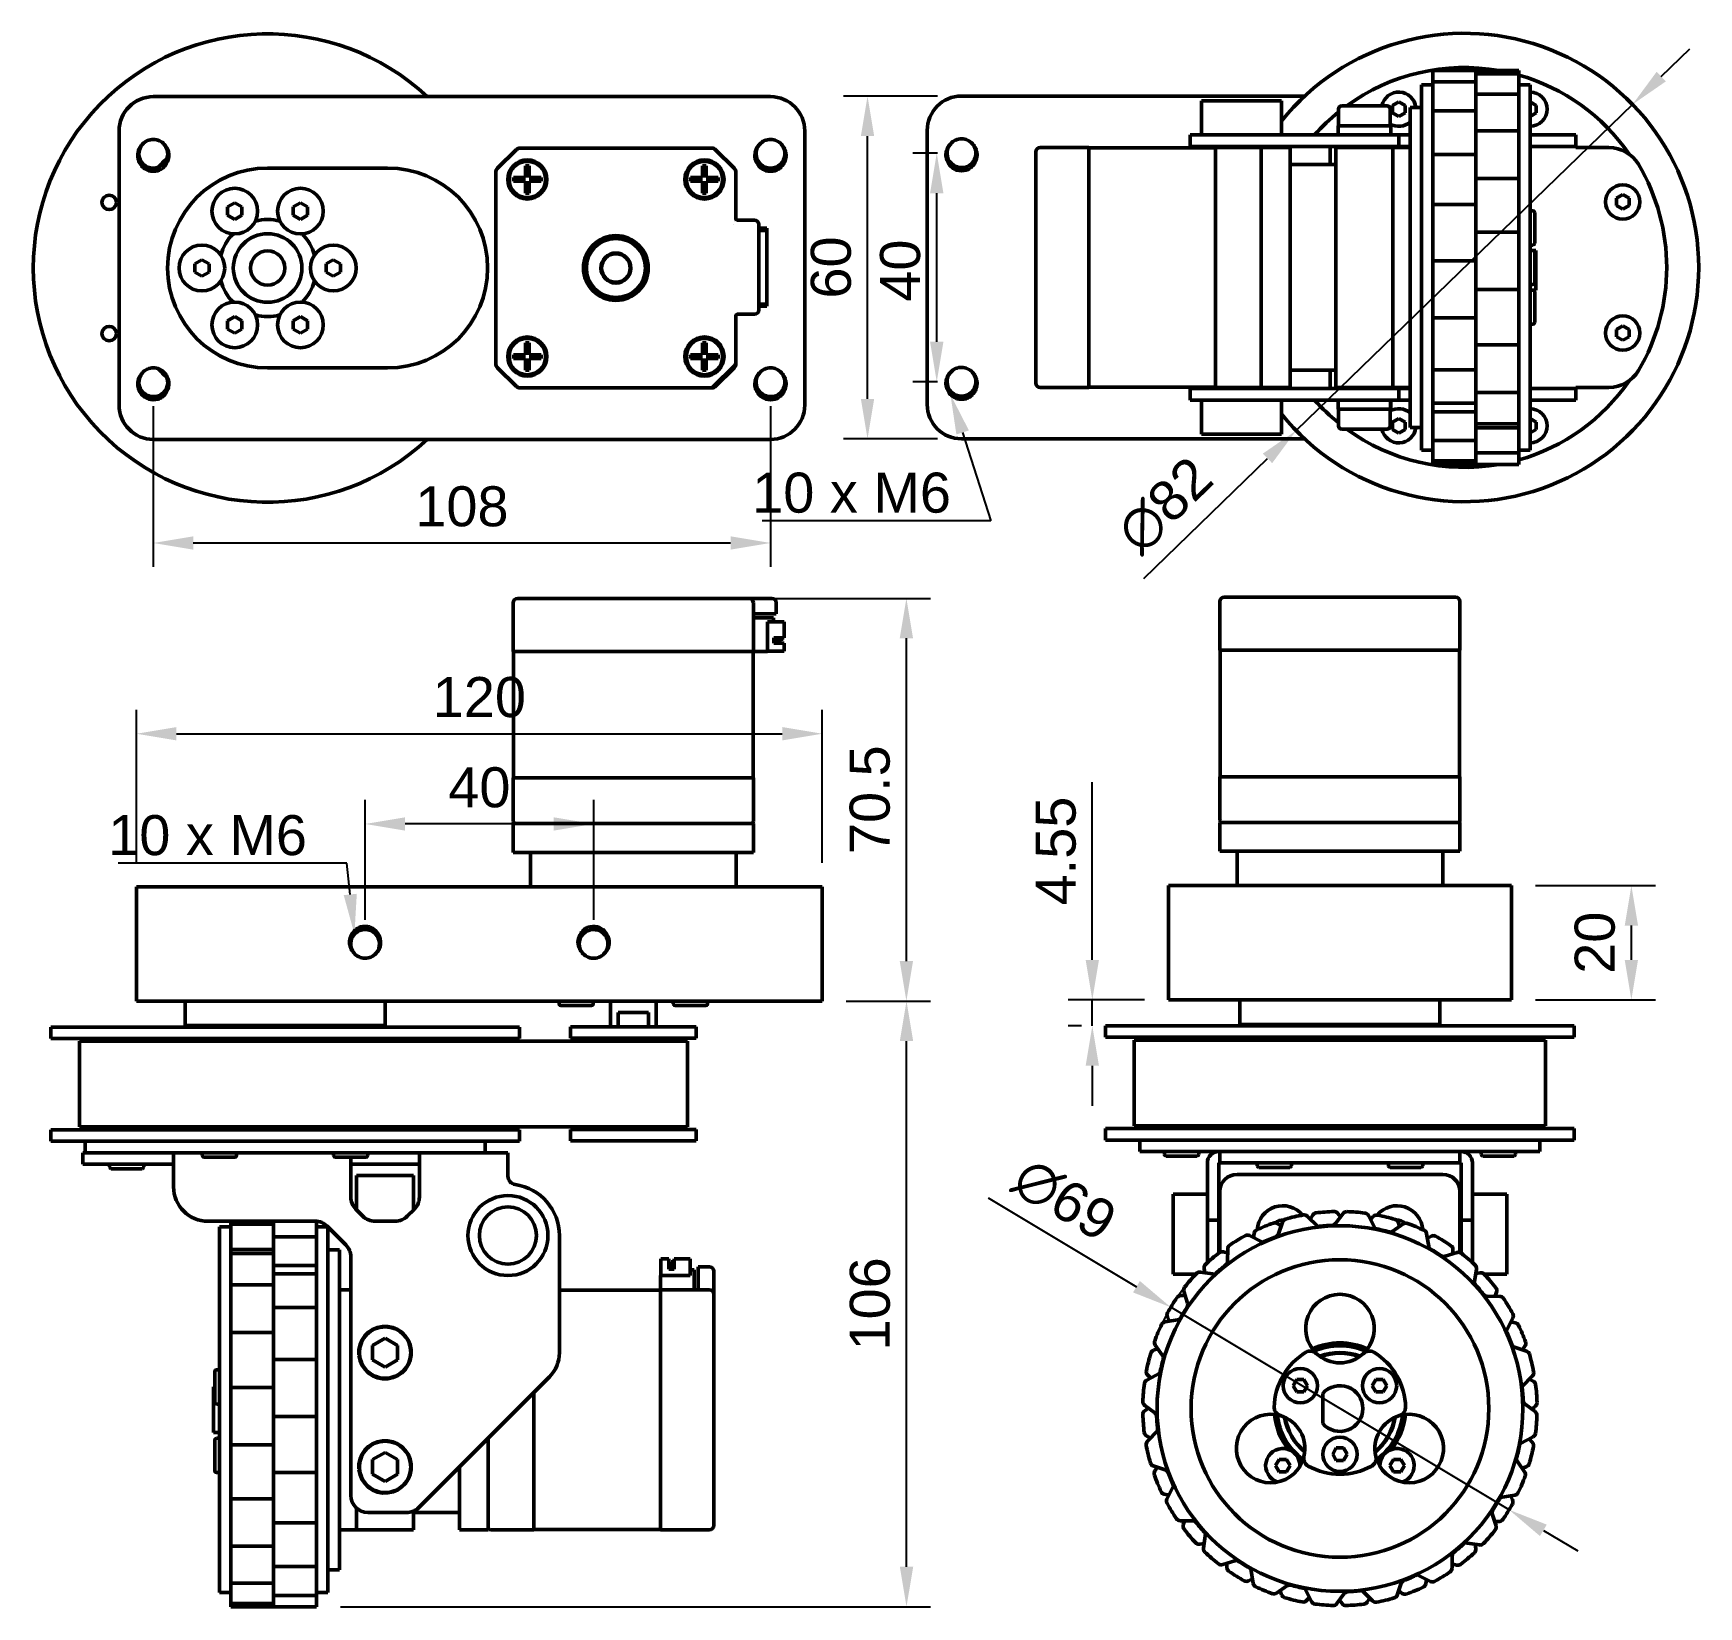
# Model space of a CAD drawing. Header units: millimetres. Extents: x 0 to 841, y 0 to 594.
# Drawn here: x 181.2 to 326.9, y 342.7 to 480.5 of the extents above; entities that cross this region are included whole.
import ezdxf
from ezdxf import colors
from ezdxf.entities.mleader import LeaderData, LeaderLine
from ezdxf.enums import TextEntityAlignment as Align
from ezdxf.math import Vec2, Vec3

# ---------------------------------------------------------------- set-up
doc = ezdxf.new("R2010")
doc.units = ezdxf.units.MM
doc.header["$LTSCALE"] = 0.75
for name, color, linetype, lineweight in [('BORDER', 7, 'Continuous', 25), ('FD_Dimensions', 7, 'Continuous', 25), ('Leaders', 7, 'Continuous', 25), ('Visible', 7, 'Continuous', 50)]:
    doc.layers.add(name, color=color, linetype=linetype, lineweight=lineweight)
doc.styles.add('FusionTitle', font='arial.ttf')
doc.styles.get("Standard").update_dxf_attribs({"font": 'arial.ttf'})
doc.dimstyles.new('Dim-ISO-25', dxfattribs={"dimtxt": 3.5, "dimasz": 3.5, "dimexe": 2.1, "dimexo": 2.1, "dimgap": 1.4, "dimtad": 1, "dimzin": 12, "dimdsep": 46, "dimtxsty": 'Standard', "dimcen": 0, "dimazin": 3, "dimtp": 0.1, "dimtm": 0.1, "dimtfac": 0.714286, "dimtmove": 0, "dimatfit": 3, "dimfxl": 1, "dimtzin": 12, "dimarcsym": 0})

msp = doc.modelspace()

# ---------------------------------------------------------------- blocks, each defined once
blk = doc.blocks.new('*D18')
at = {"layer": 'Defpoints', "color": 0, "transparency": 16777216}
for p in [(210.210315, 411.240781), (210.210315, 400.740781), (230.210315, 400.740781)]:
    blk.add_point(p, dxfattribs=at)
at = {"layer": 'FD_Dimensions', "color": 0, "lineweight": -2, "transparency": 16777216}
for p, q in [((210.210315, 402.840781), (210.210315, 413.340781)), ((230.210315, 402.840781), (230.210315, 413.340781)), ((226.710315, 411.240781), (213.710315, 411.240781))]:
    blk.add_line(p, q, dxfattribs=at)
at = {"layer": 'FD_Dimensions', "color": 0, "transparency": 16777216}
for points in [[(213.710315, 411.824115), (213.710315, 410.657448), (210.210315, 411.240781)], [(226.710315, 411.824115), (226.710315, 410.657448), (230.210315, 411.240781)]]:
    blk.add_solid(points, dxfattribs=at)
at = {"layer": 'FD_Dimensions', "color": 0, "transparency": 16777216, "insert": (220.210315, 414.427787), "char_height": 3.5, "attachment_point": 5}
blk.add_mtext('40', dxfattribs=at)
blk = doc.blocks.new('*D19')
at = {"layer": 'Defpoints', "color": 0, "transparency": 16777216}
for p in [(250.210315, 419.140298), (190.210315, 405.740781), (250.210315, 405.740781)]:
    blk.add_point(p, dxfattribs=at)
at = {"layer": 'FD_Dimensions', "color": 0, "lineweight": -2, "transparency": 16777216}
for p, q in [((190.210315, 407.840781), (190.210315, 421.240298)), ((250.210315, 407.840781), (250.210315, 421.240298)), ((193.710315, 419.140298), (246.710315, 419.140298))]:
    blk.add_line(p, q, dxfattribs=at)
at = {"layer": 'FD_Dimensions', "color": 0, "transparency": 16777216}
for points in [[(193.710315, 419.723632), (193.710315, 418.556965), (190.210315, 419.140298)], [(246.710315, 419.723632), (246.710315, 418.556965), (250.210315, 419.140298)]]:
    blk.add_solid(points, dxfattribs=at)
at = {"layer": 'FD_Dimensions', "color": 0, "transparency": 16777216, "insert": (220.210315, 422.327304), "char_height": 3.5, "attachment_point": 5}
blk.add_mtext('120', dxfattribs=at)
blk = doc.blocks.new('*D20')
at = {"layer": 'Defpoints', "color": 0, "transparency": 16777216}
for p in [(243.76446, 430.990781), (257.569576, 430.990781), (250.210315, 395.740781)]:
    blk.add_point(p, dxfattribs=at)
at = {"layer": 'FD_Dimensions', "color": 0, "lineweight": -2, "transparency": 16777216}
for p, q in [((245.86446, 430.990781), (259.669576, 430.990781)), ((257.569576, 399.240781), (257.569576, 427.490781)), ((252.310315, 395.740781), (259.669576, 395.740781))]:
    blk.add_line(p, q, dxfattribs=at)
at = {"layer": 'FD_Dimensions', "color": 0, "transparency": 16777216}
for points in [[(256.986242, 427.490781), (258.152909, 427.490781), (257.569576, 430.990781)], [(256.986242, 399.240781), (258.152909, 399.240781), (257.569576, 395.740781)]]:
    blk.add_solid(points, dxfattribs=at)
at = {"layer": 'FD_Dimensions', "color": 0, "transparency": 16777216, "insert": (254.38257, 413.365781), "char_height": 3.5, "attachment_point": 5, "rotation": 90}
blk.add_mtext('70.5', dxfattribs=at)
blk = doc.blocks.new('*D21')
at = {"layer": 'Defpoints', "color": 0, "transparency": 16777216}
for p in [(250.210315, 395.740781), (257.582543, 395.740781), (205.960315, 342.723483)]:
    blk.add_point(p, dxfattribs=at)
at = {"layer": 'FD_Dimensions', "color": 0, "lineweight": -2, "transparency": 16777216}
for p, q in [((252.310315, 395.740781), (259.682543, 395.740781)), ((257.582543, 346.223483), (257.582543, 392.240781)), ((208.060315, 342.723483), (259.682543, 342.723483))]:
    blk.add_line(p, q, dxfattribs=at)
at = {"layer": 'FD_Dimensions', "color": 0, "transparency": 16777216}
for points in [[(256.99921, 392.240781), (258.165876, 392.240781), (257.582543, 395.740781)], [(256.99921, 346.223483), (258.165876, 346.223483), (257.582543, 342.723483)]]:
    blk.add_solid(points, dxfattribs=at)
at = {"layer": 'FD_Dimensions', "color": 0, "transparency": 16777216, "insert": (254.395537, 369.232132), "char_height": 3.5, "attachment_point": 5, "rotation": 90}
blk.add_mtext('106', dxfattribs=at)
blk = doc.blocks.new('*D22')
at = {"layer": 'Defpoints', "color": 0, "transparency": 16777216}
for p in [(280.705109, 368.935759), (310.301254, 351.206738)]:
    blk.add_point(p, dxfattribs=at)
at = {"layer": 'FD_Dimensions', "color": 0, "lineweight": -2, "transparency": 16777216}
for p, q in [((264.724232, 378.508806), (277.702602, 370.734355)), ((310.301254, 351.206738), (280.705109, 368.935759)), ((313.303762, 349.408141), (316.306269, 347.609545))]:
    blk.add_line(p, q, dxfattribs=at)
blk.add_arc((295.503182, 360.071248), 17.25, 142.101928, 154.732424, dxfattribs=at)
at = {"layer": 'FD_Dimensions', "color": 0, "transparency": 16777216}
for points in [[(278.002368, 371.234773), (277.402836, 370.233937), (280.705109, 368.935759)], [(313.603528, 349.908559), (313.003996, 348.907723), (310.301254, 351.206738)]]:
    blk.add_solid(points, dxfattribs=at)
at = {"layer": 'FD_Dimensions', "color": 0, "transparency": 16777216, "insert": (271.400218, 378.338853), "char_height": 3.5, "attachment_point": 5, "rotation": 329.07704163}
blk.add_mtext('∅69', dxfattribs=at)
blk = doc.blocks.new('*D23')
at = {"layer": 'Defpoints', "color": 0, "transparency": 16777216}
for p in [(273.837067, 395.846248), (280.503182, 395.846248), (275.003182, 393.571248)]:
    blk.add_point(p, dxfattribs=at)
at = {"layer": 'FD_Dimensions', "color": 0, "lineweight": -2, "transparency": 16777216}
for p, q in [((273.837067, 399.346248), (273.837067, 414.904775)), ((278.403182, 395.846248), (271.737067, 395.846248)), ((273.837067, 393.571248), (273.837067, 395.846248)), ((272.903182, 393.571248), (271.737067, 393.571248)), ((273.837067, 390.071248), (273.837067, 386.571248))]:
    blk.add_line(p, q, dxfattribs=at)
at = {"layer": 'FD_Dimensions', "color": 0, "transparency": 16777216}
for points in [[(273.253734, 399.346248), (274.420401, 399.346248), (273.837067, 395.846248)], [(273.253734, 390.071248), (274.420401, 390.071248), (273.837067, 393.571248)]]:
    blk.add_solid(points, dxfattribs=at)
at = {"layer": 'FD_Dimensions', "color": 0, "transparency": 16777216, "insert": (270.657224, 408.875512), "char_height": 3.5, "attachment_point": 5, "rotation": 90}
blk.add_mtext('4.55', dxfattribs=at)
blk = doc.blocks.new('*D24')
at = {"layer": 'Defpoints', "color": 0, "transparency": 16777216}
for p in [(191.682568, 449.907246), (245.682568, 449.907246), (245.682568, 435.837364)]:
    blk.add_point(p, dxfattribs=at)
at = {"layer": 'FD_Dimensions', "color": 0, "lineweight": -2, "transparency": 16777216}
for p, q in [((191.682568, 447.807246), (191.682568, 433.737364)), ((245.682568, 447.807246), (245.682568, 433.737364)), ((195.182568, 435.837364), (242.182568, 435.837364))]:
    blk.add_line(p, q, dxfattribs=at)
at = {"layer": 'FD_Dimensions', "color": 0, "transparency": 16777216}
for points in [[(195.182568, 436.420697), (195.182568, 435.254031), (191.682568, 435.837364)], [(242.182568, 436.420697), (242.182568, 435.254031), (245.682568, 435.837364)]]:
    blk.add_solid(points, dxfattribs=at)
at = {"layer": 'FD_Dimensions', "color": 0, "transparency": 16777216, "insert": (218.682568, 439.024369), "char_height": 3.5, "attachment_point": 5}
blk.add_mtext('108', dxfattribs=at)
blk = doc.blocks.new('*D25')
at = {"layer": 'Defpoints', "color": 0, "transparency": 16777216}
for p in [(321.106058, 474.22718), (291.678227, 445.678927)]:
    blk.add_point(p, dxfattribs=at)
at = {"layer": 'FD_Dimensions', "color": 0, "lineweight": -2, "transparency": 16777216}
for p, q in [((323.61819, 476.664227), (326.130322, 479.101273)), ((321.106058, 474.22718), (291.678227, 445.678927)), ((278.338224, 432.737648), (289.166095, 443.241881))]:
    blk.add_line(p, q, dxfattribs=at)
at = {"layer": 'FD_Dimensions', "color": 0, "transparency": 16777216}
for points in [[(323.212016, 477.082915), (324.024365, 476.245538), (321.106058, 474.22718)], [(288.759921, 443.66057), (289.57227, 442.823193), (291.678227, 445.678927)]]:
    blk.add_solid(points, dxfattribs=at)
at = {"layer": 'FD_Dimensions', "color": 0, "transparency": 16777216, "insert": (280.208828, 439.128978), "char_height": 3.5, "attachment_point": 5, "rotation": 44.1308149}
blk.add_mtext('∅82', dxfattribs=at)
blk = doc.blocks.new('*D26')
at = {"layer": 'Defpoints', "color": 0, "transparency": 16777216}
for p in [(260.227215, 469.953054), (262.392143, 469.953054), (262.392143, 449.953054)]:
    blk.add_point(p, dxfattribs=at)
at = {"layer": 'FD_Dimensions', "color": 0, "lineweight": -2, "transparency": 16777216}
for p, q in [((260.292143, 469.953054), (258.127215, 469.953054)), ((260.227215, 453.453054), (260.227215, 466.453054)), ((260.292143, 449.953054), (258.127215, 449.953054))]:
    blk.add_line(p, q, dxfattribs=at)
at = {"layer": 'FD_Dimensions', "color": 0, "transparency": 16777216}
for points in [[(259.643882, 466.453054), (260.810549, 466.453054), (260.227215, 469.953054)], [(259.643882, 453.453054), (260.810549, 453.453054), (260.227215, 449.953054)]]:
    blk.add_solid(points, dxfattribs=at)
at = {"layer": 'FD_Dimensions', "color": 0, "transparency": 16777216, "insert": (257.04021, 459.676307), "char_height": 3.5, "attachment_point": 5, "rotation": 90}
blk.add_mtext('40', dxfattribs=at)
blk = doc.blocks.new('*D27')
at = {"layer": 'Defpoints', "color": 0, "transparency": 16777216}
for p in [(254.171933, 474.953054), (262.392143, 474.953054), (262.392143, 444.953054)]:
    blk.add_point(p, dxfattribs=at)
at = {"layer": 'FD_Dimensions', "color": 0, "lineweight": -2, "transparency": 16777216}
for p, q in [((260.292143, 474.953054), (252.071933, 474.953054)), ((254.171933, 448.453054), (254.171933, 471.453054)), ((260.292143, 444.953054), (252.071933, 444.953054))]:
    blk.add_line(p, q, dxfattribs=at)
at = {"layer": 'FD_Dimensions', "color": 0, "transparency": 16777216}
for points in [[(253.5886, 471.453054), (254.755267, 471.453054), (254.171933, 474.953054)], [(253.5886, 448.453054), (254.755267, 448.453054), (254.171933, 444.953054)]]:
    blk.add_solid(points, dxfattribs=at)
at = {"layer": 'FD_Dimensions', "color": 0, "transparency": 16777216, "insert": (250.984928, 459.953054), "char_height": 3.5, "attachment_point": 5, "rotation": 90}
blk.add_mtext('60', dxfattribs=at)
blk = doc.blocks.new('*D28')
at = {"layer": 'Defpoints', "color": 0, "transparency": 16777216}
for p in [(310.503182, 405.846248), (321.003182, 405.846248), (310.503182, 395.846248)]:
    blk.add_point(p, dxfattribs=at)
at = {"layer": 'FD_Dimensions', "color": 0, "lineweight": -2, "transparency": 16777216}
for p, q in [((312.603182, 405.846248), (323.103182, 405.846248)), ((321.003182, 399.346248), (321.003182, 402.346248)), ((312.603182, 395.846248), (323.103182, 395.846248))]:
    blk.add_line(p, q, dxfattribs=at)
at = {"layer": 'FD_Dimensions', "color": 0, "transparency": 16777216}
for points in [[(320.419848, 402.346248), (321.586515, 402.346248), (321.003182, 405.846248)], [(320.419848, 399.346248), (321.586515, 399.346248), (321.003182, 395.846248)]]:
    blk.add_solid(points, dxfattribs=at)
at = {"layer": 'FD_Dimensions', "color": 0, "transparency": 16777216, "insert": (317.816176, 400.846248), "char_height": 3.5, "attachment_point": 5, "rotation": 90}
blk.add_mtext('20', dxfattribs=at)
blk = doc.blocks.new('ISO_A1_SHEET')
at = {"layer": 'BORDER'}
for p, q in [((66.3125, 589), (66.3125, 584)), ((117.625, 589), (117.625, 584)), ((168.9375, 589), (168.9375, 584)), ((220.25, 589), (220.25, 584)), ((271.5625, 589), (271.5625, 584)), ((322.875, 589), (322.875, 584)), ((374.1875, 589), (374.1875, 584)), ((425.5, 589), (425.5, 579)), ((476.8125, 589), (476.8125, 584)), ((528.125, 589), (528.125, 584)), ((579.4375, 589), (579.4375, 584)), ((630.75, 589), (630.75, 584)), ((682.0625, 589), (682.0625, 584)), ((733.375, 589), (733.375, 584)), ((784.6875, 589), (784.6875, 584)), ((20, 584), (831, 584)), ((20, 584), (20, 10)), ((831, 584), (831, 10)), ((15, 540.333333), (20, 540.333333)), ((831, 540.333333), (836, 540.333333)), ((15, 491.666666), (20, 491.666666)), ((831, 491.666666), (836, 491.666666)), ((15, 443), (20, 443)), ((831, 443), (836, 443)), ((15, 394.333333), (20, 394.333333)), ((831, 394.333333), (836, 394.333333)), ((15, 345.666667), (20, 345.666667)), ((831, 345.666667), (836, 345.666667)), ((15, 297), (25, 297)), ((826, 297), (836, 297)), ((15, 248.333333), (20, 248.333333)), ((831, 248.333333), (836, 248.333333)), ((15, 199.666667), (20, 199.666667)), ((831, 199.666667), (836, 199.666667)), ((15, 151), (20, 151)), ((831, 151), (836, 151)), ((15, 102.333334), (20, 102.333334)), ((831, 102.333334), (836, 102.333334)), ((15, 53.666667), (20, 53.666667)), ((831, 53.666667), (836, 53.666667)), ((425.5, 15), (425.5, 5)), ((20, 10), (831, 10)), ((66.3125, 10), (66.3125, 5)), ((117.625, 10), (117.625, 5)), ((168.9375, 10), (168.9375, 5)), ((220.25, 10), (220.25, 5)), ((271.5625, 10), (271.5625, 5)), ((322.875, 10), (322.875, 5)), ((374.1875, 10), (374.1875, 5)), ((476.8125, 10), (476.8125, 5)), ((528.125, 10), (528.125, 5)), ((579.4375, 10), (579.4375, 5)), ((630.75, 10), (630.75, 5)), ((682.0625, 10), (682.0625, 5)), ((733.375, 10), (733.375, 5)), ((784.6875, 10), (784.6875, 5))]:
    blk.add_line(p, q, dxfattribs=at)
at = {"layer": 'Defpoints'}
for p, q in [((0, 594), (15, 594)), ((0, 594), (0, 579)), ((841, 594), (826, 594)), ((841, 594), (841, 579)), ((0, 15), (0, 0)), ((841, 15), (841, 0)), ((0, 0), (15, 0)), ((841, 0), (826, 0))]:
    blk.add_line(p, q, dxfattribs=at)
at = {"layer": 'BORDER', "style": 'FusionTitle'}
for s, p in [('1', (40.65625, 586.5)), ('2', (91.96875, 586.5)), ('3', (143.28125, 586.5)), ('4', (194.59375, 586.5)), ('5', (245.90625, 586.5)), ('6', (297.21875, 586.5)), ('7', (348.53125, 586.5)), ('8', (399.84375, 586.5)), ('9', (451.15625, 586.5)), ('10', (502.46875, 586.5)), ('11', (553.78125, 586.5)), ('12', (605.09375, 586.5)), ('13', (656.40625, 586.5)), ('14', (707.71875, 586.5)), ('15', (759.03125, 586.5)), ('16', (810.34375, 586.5)), ('A', (17.5, 564.666666)), ('A', (833.5, 564.666666)), ('B', (17.5, 516)), ('B', (833.5, 516)), ('C', (17.5, 467.333333)), ('C', (833.5, 467.333333)), ('D', (17.5, 418.666667)), ('D', (833.5, 418.666667)), ('E', (17.5, 370)), ('E', (833.5, 370)), ('F', (17.5, 321.333333)), ('F', (833.5, 321.333333)), ('G', (17.5, 272.666667)), ('G', (833.5, 272.666667)), ('H', (17.5, 224)), ('H', (833.5, 224)), ('I', (17.5, 175.333334)), ('I', (833.5, 175.333334)), ('J', (17.5, 126.666667)), ('J', (833.5, 126.666667)), ('K', (17.5, 78)), ('K', (833.5, 78)), ('L', (17.5, 29.333334)), ('L', (833.5, 29.333334)), ('1', (40.65625, 7.5)), ('2', (91.96875, 7.5)), ('3', (143.28125, 7.5)), ('4', (194.59375, 7.5)), ('5', (245.90625, 7.5)), ('6', (297.21875, 7.5)), ('7', (348.53125, 7.5)), ('8', (399.84375, 7.5)), ('9', (451.15625, 7.5)), ('10', (502.46875, 7.5)), ('11', (553.78125, 7.5)), ('12', (605.09375, 7.5)), ('13', (656.40625, 7.5)), ('14', (707.71875, 7.5)), ('15', (759.03125, 7.5)), ('16', (810.34375, 7.5))]:
    blk.add_text(s, height=2.5, dxfattribs=at).set_placement(p, align=Align.MIDDLE)

# ---------------------------------------------------------------- dimensions: what is measured, and where the dimension line sits
at = {"layer": 'FD_Dimensions'}
dim = msp.add_diameter_dim_2p(p1=(321.1061, 474.2272), p2=(291.6782, 445.6789), dimstyle='Dim-ISO-25', override={"dimlfac": 2}, dxfattribs=at)
dim.commit()
dim.dimension.update_dxf_attribs({"geometry": '*D25', "text_midpoint": (280.2088, 439.129)})
for base, p1, p2, picture, middle in [((254.1719, 474.9531), (262.3921, 444.9531), (262.3921, 474.9531), '*D27', (250.9849, 459.9531)), ((257.5696, 430.9908), (250.2103, 395.7408), (243.7645, 430.9908), '*D20', (254.3826, 413.3658)), ((273.8371, 395.8462), (275.0032, 393.5712), (280.5032, 395.8462), '*D23', (270.6572, 408.8755)), ((321.0032, 405.8462), (310.5032, 395.8462), (310.5032, 405.8462), '*D28', (317.8162, 400.8462))]:
    dim = msp.add_linear_dim(base=base, p1=p1, p2=p2, angle=90, dimstyle='Dim-ISO-25', override={"dimlfac": 2, "dimclrd": 0, "dimclre": 0}, dxfattribs=at)
    dim.commit()
    dim.dimension.update_dxf_attribs({"geometry": picture, "text_midpoint": middle})
dim = msp.add_linear_dim(base=(260.2272, 469.9531), p1=(262.3921, 449.9531), p2=(262.3921, 469.9531), angle=90, dimstyle='Dim-ISO-25', override={"dimlfac": 2}, dxfattribs=at)
dim.commit()
dim.dimension.update_dxf_attribs({"geometry": '*D26', "text_midpoint": (260.2272, 459.6763), "dimtype": 160})
for base, p1, p2, picture, middle in [((245.6826, 435.8374), (191.6826, 449.9072), (245.6826, 449.9072), '*D24', (218.6826, 439.0244)), ((250.2103, 419.1403), (190.2103, 405.7408), (250.2103, 405.7408), '*D19', (220.2103, 422.3273)), ((210.2103, 411.2408), (230.2103, 400.7408), (210.2103, 400.7408), '*D18', (220.2103, 414.4278))]:
    dim = msp.add_linear_dim(base=base, p1=p1, p2=p2, dimstyle='Dim-ISO-25', override={"dimlfac": 2, "dimclrd": 0, "dimclre": 0}, dxfattribs=at)
    dim.commit()
    dim.dimension.update_dxf_attribs({"geometry": picture, "text_midpoint": middle})
dim = msp.add_linear_dim(base=(257.5825, 395.7408), p1=(205.9603, 342.7235), p2=(250.2103, 395.7408), angle=90, text='106', dimstyle='Dim-ISO-25', override={"dimlfac": 2}, dxfattribs=at)
dim.commit()
dim.dimension.update_dxf_attribs({"geometry": '*D21', "text_midpoint": (257.5825, 369.2321), "dimtype": 160})
dim = msp.add_diameter_dim_2p(p1=(310.3013, 351.2067), p2=(280.7051, 368.9358), dimstyle='Dim-ISO-25', override={"dimlfac": 2}, dxfattribs=at)
dim.commit()
dim.dimension.update_dxf_attribs({"geometry": '*D22', "text_midpoint": (269.7122, 375.5209), "dimtype": 163})

# ---------------------------------------------------------------- linework, layer by layer
at = {"layer": 'Visible', "extrusion": (0, 0, -1)}
for p, q in [((303.6421, 477.1954), (303.6421, 477.1952)), ((307.3921, 477.1954), (303.6421, 477.1954)), ((303.6421, 477.1952), (303.6421, 477.0752)), ((303.6421, 477.0752), (303.6421, 476.8639)), ((303.6421, 476.2136), (303.6421, 476.8639)), ((307.3921, 477.1954), (307.3921, 477.1952)), ((307.3921, 477.1952), (307.3921, 477.0752)), ((311.1421, 477.1926), (307.3921, 477.1926)), ((307.3921, 477.0752), (307.3921, 476.9083)), ((307.3921, 476.9083), (307.3921, 476.9013)), ((311.1421, 476.9083), (307.3921, 476.9083)), ((307.3921, 476.9013), (307.3921, 476.5365)), ((307.3921, 476.5365), (307.3921, 476.28)), ((311.1421, 477.0315), (311.1421, 477.1926)), ((311.1421, 476.9083), (311.1421, 477.0315)), ((311.1421, 476.9013), (311.1421, 476.9083)), ((311.1421, 476.5365), (311.1421, 476.9013)), ((311.1421, 476.28), (311.1421, 476.5365)), ((302.6421, 475.9531), (302.6421, 443.9531)), ((302.6421, 475.9531), (303.6421, 475.9531)), ((303.6421, 476.2136), (303.6421, 476.1901)), ((307.3921, 476.2136), (303.6421, 476.2136)), ((303.6421, 476.1901), (303.6421, 475.5895)), ((303.6421, 475.5895), (303.6421, 475.2941)), ((303.6421, 474.2096), (303.6421, 475.2941)), ((307.3921, 476.2136), (307.3921, 476.28)), ((307.3921, 476.2136), (307.3921, 476.1901)), ((307.3921, 476.1901), (307.3921, 475.5895)), ((307.3921, 475.5895), (307.3921, 475.2941)), ((307.3921, 475.1284), (307.3921, 475.2941)), ((307.3921, 475.1284), (307.3921, 475.0791)), ((311.1421, 475.1284), (307.3921, 475.1284)), ((307.3921, 475.0791), (307.3921, 474.2574)), ((311.1421, 475.2378), (311.1421, 476.28)), ((312.1421, 475.9531), (311.1421, 475.9531)), ((311.1421, 475.1284), (311.1421, 475.2378)), ((311.1421, 475.0791), (311.1421, 475.1284)), ((311.1421, 474.2574), (311.1421, 475.0791)), ((312.1421, 443.9531), (312.1421, 475.9531)), ((292.419, 474.9531), (262.3921, 474.9531)), ((290.3921, 474.5531), (283.3921, 474.5531)), ((283.3921, 471.5531), (283.3921, 474.5531)), ((290.3921, 471.5531), (290.3921, 474.5531)), ((295.3921, 472.3531), (295.3921, 473.8531)), ((295.6421, 474.1031), (299.6421, 474.1031)), ((299.8921, 472.3531), (299.8921, 473.8531)), ((300.1019, 474.1288), (300.6519, 474.4463)), ((300.1019, 473.4937), (300.1019, 474.1288)), ((300.6519, 474.4463), (301.2019, 474.1288)), ((301.2019, 474.1288), (301.2019, 473.4937)), ((301.6421, 473.9531), (301.6421, 445.9531)), ((302.6421, 473.9531), (301.6421, 473.9531)), ((303.6421, 473.9285), (303.6421, 474.2096)), ((303.6421, 473.9285), (303.6421, 473.6793)), ((303.6421, 473.6793), (303.6421, 473.5957)), ((307.3921, 473.6793), (303.6421, 473.6793)), ((303.6421, 473.5957), (303.6421, 472.5731)), ((307.3921, 474.2574), (307.3921, 473.9304)), ((307.3921, 473.6793), (307.3921, 473.9304)), ((307.3921, 473.6793), (307.3921, 473.5957)), ((307.3921, 473.5957), (307.3921, 472.5731)), ((311.1421, 473.9304), (311.1421, 474.2574)), ((311.1421, 472.8304), (311.1421, 473.9304)), ((312.1421, 474.4407), (312.6824, 474.1288)), ((312.6824, 474.1288), (312.6824, 473.4937)), ((299.9421, 472.3531), (295.3421, 472.3531)), ((295.3421, 471.5531), (295.3421, 472.3531)), ((299.9421, 471.5531), (299.9421, 472.3531)), ((300.6519, 473.1762), (300.1019, 473.4937)), ((301.2019, 473.4937), (300.6519, 473.1762)), ((303.6421, 472.5731), (303.6421, 472.2225)), ((303.6421, 471.134), (303.6421, 472.2225)), ((307.3921, 472.5731), (307.3921, 472.2225)), ((307.3921, 471.9022), (307.3921, 472.2225)), ((311.1421, 472.5218), (311.1421, 472.8304)), ((311.1421, 471.9022), (311.1421, 472.5218)), ((312.6824, 473.4937), (312.1421, 473.1818)), ((259.3921, 471.9531), (259.3921, 447.9531)), ((282.3921, 471.5531), (283.2708, 471.5531)), ((282.3921, 471.5531), (282.3921, 470.5531)), ((294.7028, 471.5531), (283.2708, 471.5531)), ((294.7028, 471.5531), (295.7635, 471.5531)), ((299.1421, 471.5531), (295.7635, 471.5531)), ((299.1421, 471.5531), (300.6421, 471.5531)), ((301.0815, 471.5531), (300.6421, 471.5531)), ((300.6421, 470.5531), (300.6421, 471.5531)), ((301.6421, 471.5531), (301.0815, 471.5531)), ((303.6421, 470.8056), (303.6421, 471.134)), ((303.6421, 470.8056), (303.6421, 469.8492)), ((307.3921, 471.9022), (307.3921, 471.7763)), ((311.1421, 471.9022), (307.3921, 471.9022)), ((307.3921, 471.7763), (307.3921, 470.5781)), ((311.1421, 471.7763), (311.1421, 471.9022)), ((311.1421, 470.5781), (311.1421, 471.7763)), ((312.1421, 471.5531), (313.1421, 471.5531)), ((313.1421, 471.5531), (316.1421, 471.5531)), ((316.1421, 470.5531), (316.1421, 471.5531)), ((268.8921, 470.0372), (268.8921, 470.0721)), ((268.8921, 468.4101), (268.8921, 470.0372)), ((273.5357, 470.4531), (269.2731, 470.4531)), ((273.5357, 470.4531), (273.5357, 470.3066)), ((284.6165, 470.4261), (273.5357, 470.4261)), ((273.5357, 470.3066), (273.5357, 468.6795)), ((283.2708, 470.5531), (282.3921, 470.5531)), ((282.6421, 470.4261), (282.6421, 470.5531)), ((283.2708, 470.5531), (294.7028, 470.5531)), ((284.6165, 470.3066), (284.6165, 470.4531)), ((288.3846, 470.4531), (284.6165, 470.4531)), ((284.6165, 470.3066), (284.6165, 468.6795)), ((288.6101, 470.4031), (288.5556, 470.4229)), ((288.6101, 470.4529), (288.6101, 470.3007)), ((288.6101, 470.4529), (291.1421, 470.4529)), ((288.6101, 470.3007), (288.6101, 468.6852)), ((291.1421, 470.4529), (291.1421, 470.5531)), ((291.1421, 470.4529), (291.1421, 470.3007)), ((291.1421, 470.3007), (291.1421, 468.6852)), ((294.6421, 468.9531), (294.6421, 470.5531)), ((295.7635, 470.5531), (294.7028, 470.5531)), ((300.1421, 470.4531), (295.1421, 470.4531)), ((295.1421, 468.9531), (295.1421, 470.4531)), ((295.7635, 470.5531), (299.1421, 470.5531)), ((296.1421, 470.5531), (296.1421, 470.4531)), ((300.6421, 470.5531), (299.1421, 470.5531)), ((299.1421, 470.5531), (299.1421, 470.4531)), ((300.1421, 470.4531), (300.1421, 468.9531)), ((301.6421, 470.4531), (300.1421, 470.4531)), ((300.6421, 470.5531), (300.6421, 470.4531)), ((300.6421, 470.5531), (301.0815, 470.5531)), ((301.0815, 470.5531), (301.6421, 470.5531)), ((303.6421, 469.8406), (303.6421, 469.8492)), ((307.3921, 469.8492), (303.6421, 469.8492)), ((303.6421, 469.8406), (303.6421, 469.6658)), ((303.6421, 469.6658), (303.6421, 468.3214)), ((307.3921, 470.5781), (307.3921, 470.2125)), ((307.3921, 469.8432), (307.3921, 470.2125)), ((307.3921, 469.8406), (307.3921, 469.8432)), ((307.3921, 469.8406), (307.3921, 469.6658)), ((307.3921, 469.6658), (307.3921, 468.3214)), ((311.1421, 470.2125), (311.1421, 470.5781)), ((311.1421, 469.1624), (311.1421, 470.2125)), ((312.1421, 470.5531), (313.1421, 470.5531)), ((316.1421, 470.5531), (313.1421, 470.5531)), ((316.1421, 470.4531), (316.1421, 470.5531)), ((319.0367, 470.4531), (316.1421, 470.4531)), ((268.8921, 468.3259), (268.8921, 468.4101)), ((268.8921, 468.3259), (268.8921, 451.5802)), ((273.5357, 468.6795), (273.5357, 468.3259)), ((273.5357, 468.3259), (273.5357, 451.5802)), ((284.6165, 468.3259), (284.6165, 468.6795)), ((284.6165, 468.3259), (284.6165, 451.5802)), ((288.6101, 468.6852), (288.6101, 468.3177)), ((288.6101, 468.3177), (288.6101, 451.5884)), ((291.1421, 468.9531), (295.1421, 468.9531)), ((291.1421, 468.6852), (291.1421, 468.3177)), ((291.1421, 468.3177), (291.1421, 451.5884)), ((295.1421, 468.9531), (295.1421, 450.9531)), ((300.1421, 468.9531), (300.1421, 459.9531)), ((303.6421, 468.3214), (303.6421, 467.9499)), ((303.6421, 466.964), (303.6421, 467.9499)), ((307.3921, 468.3214), (307.3921, 467.9499)), ((307.3921, 467.6031), (307.3921, 467.9499)), ((311.1421, 467.7506), (307.3921, 467.7506)), ((311.1421, 468.8222), (311.1421, 469.1624)), ((311.1421, 467.7506), (311.1421, 468.8222)), ((311.1421, 467.5401), (311.1421, 467.7506)), ((303.6421, 466.6204), (303.6421, 466.964)), ((303.6421, 466.6204), (303.6421, 465.4601)), ((307.3921, 467.5401), (307.3921, 467.6031)), ((307.3921, 467.5401), (307.3921, 467.3162)), ((307.3921, 467.3162), (307.3921, 465.8587)), ((311.1421, 467.3162), (311.1421, 467.5401)), ((311.1421, 465.8587), (311.1421, 467.3162)), ((319.7003, 466.0108), (320.2503, 466.3284)), ((320.2503, 466.3284), (320.8003, 466.0108)), ((303.6421, 465.0527), (303.6421, 465.4601)), ((307.3921, 465.4601), (303.6421, 465.4601)), ((303.6421, 465.0527), (303.6421, 464.7852)), ((307.3921, 465.8587), (307.3921, 465.4904)), ((307.3921, 465.1747), (307.3921, 465.4904)), ((307.3921, 465.0527), (307.3921, 465.1747)), ((307.3921, 465.0527), (307.3921, 464.7852)), ((311.1421, 465.4904), (311.1421, 465.8587)), ((311.1421, 464.593), (311.1421, 465.4904)), ((312.2921, 464.9172), (312.3921, 464.9172)), ((319.7003, 465.3758), (319.7003, 466.0108)), ((320.2503, 465.0582), (319.7003, 465.3758)), ((320.8003, 465.3758), (320.2503, 465.0582)), ((320.8003, 466.0108), (320.8003, 465.3758)), ((303.6421, 464.7852), (303.6421, 463.2505)), ((307.3921, 464.7852), (307.3921, 463.2505)), ((311.1421, 464.2544), (311.1421, 464.593)), ((311.1421, 463.0339), (311.1421, 464.2544)), ((312.5421, 464.7672), (312.5421, 462.0672)), ((303.6421, 463.2505), (303.6421, 462.8946)), ((303.6421, 462.1077), (303.6421, 462.8946)), ((303.6421, 461.7825), (303.6421, 462.1077)), ((307.3921, 463.2505), (307.3921, 462.8946)), ((311.1421, 463.0339), (307.3921, 463.0339)), ((307.3921, 462.6178), (307.3921, 462.8946)), ((307.3921, 462.4398), (307.3921, 462.6178)), ((307.3921, 462.4398), (307.3921, 462.1352)), ((307.3921, 462.1352), (307.3921, 460.5612)), ((311.1421, 462.4398), (311.1421, 463.0339)), ((311.1421, 462.1352), (311.1421, 462.4398)), ((311.1421, 460.5612), (311.1421, 462.1352)), ((312.2921, 461.9172), (312.3921, 461.9172)), ((303.6421, 461.7825), (303.6421, 460.5319)), ((303.6421, 459.7657), (303.6421, 460.5319)), ((307.3921, 460.5319), (303.6421, 460.5319)), ((307.3921, 460.5612), (307.3921, 460.2263)), ((311.1421, 460.2263), (311.1421, 460.5612)), ((312.2921, 461.4531), (312.1421, 461.4531)), ((312.2921, 461.4531), (312.3921, 461.4531)), ((312.6421, 461.4531), (312.3921, 461.4531)), ((312.5421, 461.3031), (312.5421, 458.6031)), ((312.6421, 457.9531), (312.6421, 461.4531)), ((300.1421, 459.9531), (300.1421, 450.9531)), ((303.6421, 459.7657), (303.6421, 459.4316)), ((303.6421, 459.4316), (303.6421, 457.8569)), ((307.3921, 459.9952), (307.3921, 460.2263)), ((307.3921, 459.7657), (307.3921, 459.9952)), ((307.3921, 459.7657), (307.3921, 459.4316)), ((307.3921, 459.4316), (307.3921, 457.8569)), ((311.1421, 459.5693), (311.1421, 460.2263)), ((311.1421, 459.2656), (311.1421, 459.5693)), ((311.1421, 458.0156), (311.1421, 459.2656)), ((303.6421, 457.8569), (303.6421, 457.5513)), ((303.6421, 457.0404), (303.6421, 457.5513)), ((311.1421, 458.0156), (307.3921, 458.0156)), ((307.3921, 457.8569), (307.3921, 457.5513)), ((307.3921, 457.3716), (307.3921, 457.5513)), ((311.1421, 457.0962), (311.1421, 458.0156)), ((312.6421, 457.9531), (312.1421, 457.9531)), ((312.2921, 458.4531), (312.3921, 458.4531)), ((312.5421, 457.839), (312.5421, 455.139)), ((303.6421, 456.7656), (303.6421, 457.0404)), ((303.6421, 456.7656), (303.6421, 455.5471)), ((307.3921, 457.0962), (307.3921, 457.3716)), ((307.3921, 457.0962), (307.3921, 456.7407)), ((307.3921, 456.7407), (307.3921, 455.2042)), ((311.1421, 456.7407), (311.1421, 457.0962)), ((311.1421, 455.2042), (311.1421, 456.7407)), ((303.6421, 454.497), (303.6421, 455.5471)), ((307.3921, 455.5471), (303.6421, 455.5471)), ((307.3921, 455.2042), (307.3921, 454.9354)), ((307.3921, 454.8115), (307.3921, 454.9354)), ((307.3921, 454.497), (307.3921, 454.8115)), ((311.1421, 454.9354), (311.1421, 455.2042)), ((311.1421, 454.5833), (311.1421, 454.9354)), ((312.2921, 454.989), (312.3921, 454.989)), ((319.7003, 454.5303), (320.2503, 454.8479)), ((320.2503, 454.8479), (320.8003, 454.5303)), ((303.6421, 454.497), (303.6421, 454.129)), ((303.6421, 454.129), (303.6421, 452.6685)), ((307.3921, 454.497), (307.3921, 454.129)), ((307.3921, 454.129), (307.3921, 452.6685)), ((311.1421, 453.187), (307.3921, 453.187)), ((311.1421, 454.3441), (311.1421, 454.5833)), ((311.1421, 453.187), (311.1421, 454.3441)), ((311.1421, 452.0321), (311.1421, 453.187)), ((319.7003, 453.8953), (319.7003, 454.5303)), ((320.2503, 453.5777), (319.7003, 453.8953)), ((320.8003, 453.8953), (320.2503, 453.5777)), ((320.8003, 454.5303), (320.8003, 453.8953)), ((303.6421, 452.6685), (303.6421, 452.4431)), ((303.6421, 452.2583), (303.6421, 452.4431)), ((303.6421, 452.0607), (303.6421, 452.2583)), ((303.6421, 452.0607), (303.6421, 450.9935)), ((307.3921, 452.6685), (307.3921, 452.4431)), ((307.3921, 452.3781), (307.3921, 452.4431)), ((307.3921, 452.0321), (307.3921, 452.3781)), ((307.3921, 452.0321), (307.3921, 451.6606)), ((311.1421, 451.6606), (311.1421, 452.0321)), ((268.8921, 451.496), (268.8921, 451.5802)), ((268.8921, 449.8689), (268.8921, 451.496)), ((273.5357, 451.5802), (273.5357, 451.2266)), ((273.5357, 451.2266), (273.5357, 449.5995)), ((284.6165, 451.2266), (284.6165, 451.5802)), ((284.6165, 451.2266), (284.6165, 449.5995)), ((288.6101, 451.5884), (288.6101, 451.2209)), ((288.6101, 451.2209), (288.6101, 449.6054)), ((291.1421, 451.5884), (291.1421, 451.2209)), ((291.1421, 451.2209), (291.1421, 449.6054)), ((291.1421, 450.9531), (295.1421, 450.9531)), ((294.6421, 449.3531), (294.6421, 450.9531)), ((295.1421, 449.4531), (295.1421, 450.9531)), ((300.1421, 450.9531), (300.1421, 449.4531)), ((303.6421, 449.7624), (303.6421, 450.9935)), ((307.3921, 450.9935), (303.6421, 450.9935)), ((307.3921, 451.6606), (307.3921, 450.3121)), ((307.3921, 450.3121), (307.3921, 450.1357)), ((311.1421, 450.3121), (311.1421, 451.6606)), ((311.1421, 450.1357), (311.1421, 450.3121)), ((268.8921, 449.8341), (268.8921, 449.8689)), ((269.2731, 449.4531), (273.5357, 449.4531)), ((273.5357, 449.5995), (273.5357, 449.4531)), ((273.5357, 449.4801), (284.6165, 449.4801)), ((282.3921, 449.3531), (283.2708, 449.3531)), ((282.3921, 449.3531), (282.3921, 448.3531)), ((282.6421, 449.4801), (282.6421, 449.3531)), ((294.7028, 449.3531), (283.2708, 449.3531)), ((284.6165, 449.4531), (284.6165, 449.5995)), ((284.6165, 449.4531), (288.3846, 449.4531)), ((288.5556, 449.4832), (288.6101, 449.5031)), ((288.6101, 449.6054), (288.6101, 449.4532)), ((288.6101, 449.4532), (291.1421, 449.4532)), ((291.1421, 449.6054), (291.1421, 449.4532)), ((291.1421, 449.4532), (291.1421, 449.3531)), ((294.7028, 449.3531), (295.7635, 449.3531)), ((295.1421, 449.4531), (300.1421, 449.4531)), ((299.1421, 449.3531), (295.7635, 449.3531)), ((296.1421, 449.3531), (296.1421, 449.4531)), ((299.1421, 449.3531), (299.1421, 449.4531)), ((299.1421, 449.3531), (300.6421, 449.3531)), ((301.6421, 449.4531), (300.1421, 449.4531)), ((300.6421, 449.4531), (300.6421, 449.3531)), ((301.0815, 449.3531), (300.6421, 449.3531)), ((300.6421, 448.3531), (300.6421, 449.3531)), ((301.6421, 449.3531), (301.0815, 449.3531)), ((303.6421, 449.7624), (303.6421, 449.3965)), ((303.6421, 449.3965), (303.6421, 448.1931)), ((307.3921, 450.1311), (307.3921, 450.1357)), ((307.3921, 449.7624), (307.3921, 450.1311)), ((307.3921, 449.7624), (307.3921, 449.3965)), ((307.3921, 449.3965), (307.3921, 448.1931)), ((311.1421, 449.0207), (307.3921, 449.0207)), ((311.1421, 450.1228), (311.1421, 450.1357)), ((311.1421, 449.9716), (311.1421, 450.1228)), ((311.1421, 449.0207), (311.1421, 449.9716)), ((311.1421, 447.7435), (311.1421, 449.0207)), ((312.1421, 449.3531), (313.1421, 449.3531)), ((313.1421, 449.3531), (316.1421, 449.3531)), ((316.1421, 449.4531), (316.1421, 449.3531)), ((316.1421, 449.4531), (319.0367, 449.4531)), ((316.1421, 448.3531), (316.1421, 449.3531)), ((283.2708, 448.3531), (282.3921, 448.3531)), ((283.2708, 448.3531), (294.7028, 448.3531)), ((283.3921, 448.3531), (283.3921, 445.3531)), ((290.3921, 448.3531), (290.3921, 445.3531)), ((295.7635, 448.3531), (294.7028, 448.3531)), ((295.3421, 448.3531), (295.3421, 447.5531)), ((295.3421, 447.5531), (299.9276, 447.5531)), ((295.3921, 447.5531), (295.3921, 446.0531)), ((295.7635, 448.3531), (299.1421, 448.3531)), ((300.6421, 448.3531), (299.1421, 448.3531)), ((299.8921, 447.5531), (299.8921, 446.0531)), ((299.9276, 447.5531), (299.9276, 448.3531)), ((299.9331, 447.5531), (299.9276, 447.5531)), ((299.9331, 448.3531), (299.9331, 447.5531)), ((299.9331, 447.5531), (299.9421, 447.5531)), ((299.9421, 448.3531), (299.9421, 447.5531)), ((300.6421, 448.3531), (301.0815, 448.3531)), ((301.0815, 448.3531), (301.6421, 448.3531)), ((303.6421, 448.1931), (303.6421, 448.0658)), ((303.6421, 448.0658), (303.6421, 447.317)), ((307.3921, 448.0658), (303.6421, 448.0658)), ((307.3921, 448.1931), (307.3921, 448.0658)), ((307.3921, 447.7435), (307.3921, 448.0658)), ((307.3921, 447.7435), (307.3921, 447.3923)), ((307.3921, 447.3923), (307.3921, 446.3637)), ((311.1421, 447.3923), (311.1421, 447.7435)), ((311.1421, 446.3637), (311.1421, 447.3923)), ((312.1421, 448.3531), (313.1421, 448.3531)), ((316.1421, 448.3531), (313.1421, 448.3531)), ((300.1019, 446.4124), (300.6519, 446.7299)), ((300.1019, 445.7773), (300.1019, 446.4124)), ((300.6519, 446.7299), (301.2019, 446.4124)), ((301.2019, 446.4124), (301.2019, 445.7773)), ((302.6421, 445.9531), (301.6421, 445.9531)), ((303.6421, 446.0253), (303.6421, 447.317)), ((307.3921, 447.317), (303.6421, 447.317)), ((303.6421, 446.0253), (303.6421, 445.6974)), ((307.3921, 446.3637), (307.3921, 446.2788)), ((307.3921, 446.0253), (307.3921, 446.2788)), ((311.1421, 446.2788), (307.3921, 446.2788)), ((307.3921, 446.0253), (307.3921, 445.6974)), ((311.1421, 445.9245), (307.3921, 445.9245)), ((311.1421, 446.2788), (311.1421, 446.3637)), ((311.1421, 445.9245), (311.1421, 446.2788)), ((311.1421, 444.65), (311.1421, 445.9245)), ((312.1421, 446.7243), (312.6824, 446.4124)), ((312.6824, 446.4124), (312.6824, 445.7773)), ((292.419, 444.9531), (262.3921, 444.9531)), ((283.3921, 445.3531), (290.3921, 445.3531)), ((299.6421, 445.8031), (295.6421, 445.8031)), ((300.6519, 445.4598), (300.1019, 445.7773)), ((301.2019, 445.7773), (300.6519, 445.4598)), ((303.6421, 445.6974), (303.6421, 444.8688)), ((303.6421, 444.8688), (303.6421, 444.8186)), ((303.6421, 443.6515), (303.6421, 444.8186)), ((307.3921, 444.8186), (303.6421, 444.8186)), ((307.3921, 445.6974), (307.3921, 444.8688)), ((307.3921, 444.8688), (307.3921, 444.8186)), ((307.3921, 444.65), (307.3921, 444.8186)), ((307.3921, 444.65), (307.3921, 444.3535)), ((311.1421, 444.3535), (311.1421, 444.65)), ((312.6824, 445.7773), (312.1421, 445.4654)), ((302.6421, 443.9531), (303.6421, 443.9531)), ((303.6421, 443.6515), (303.6421, 443.3937)), ((303.6421, 443.3937), (303.6421, 443.0212)), ((303.6421, 443.0212), (303.6421, 443.0138)), ((303.6421, 442.8735), (303.6421, 443.0138)), ((307.3921, 443.0138), (303.6421, 443.0138)), ((307.3921, 444.3535), (307.3921, 443.7455)), ((307.3921, 443.7455), (307.3921, 443.7213)), ((307.3921, 443.6515), (307.3921, 443.7213)), ((311.1421, 443.7213), (307.3921, 443.7213)), ((307.3921, 443.6515), (307.3921, 443.3937)), ((307.3921, 443.3937), (307.3921, 443.0212)), ((307.3921, 443.0212), (307.3921, 443.0138)), ((307.3921, 443.0138), (307.3921, 442.8416)), ((311.1421, 443.7455), (311.1421, 444.3535)), ((312.1421, 443.9531), (311.1421, 443.9531)), ((311.1421, 443.7213), (311.1421, 443.7455)), ((311.1421, 443.0545), (311.1421, 443.7213)), ((311.1421, 442.8416), (311.1421, 443.0545)), ((303.6421, 442.8735), (303.6421, 442.7108)), ((307.3921, 442.7108), (303.6421, 442.7108)), ((307.3921, 442.8416), (307.3921, 442.7138)), ((307.3921, 442.7138), (307.3921, 442.7135)), ((307.3921, 442.7135), (307.3921, 442.7108)), ((311.1421, 442.7135), (307.3921, 442.7135)), ((311.1421, 442.7138), (311.1421, 442.8416)), ((311.1421, 442.7135), (311.1421, 442.7138))]:
    msp.add_line(p, q, dxfattribs=at)
at = {"layer": 'Visible'}
for p, q in [((245.6826, 474.9072), (191.6826, 474.9072)), ((188.6826, 471.9072), (188.6826, 447.9072)), ((248.6826, 447.9072), (248.6826, 471.9072)), ((221.799, 468.6337), (223.4261, 470.2608)), ((240.5255, 470.4072), (223.7797, 470.4072)), ((240.879, 470.2608), (242.5061, 468.6337)), ((201.6826, 468.6572), (212.1826, 468.6572)), ((221.6526, 468.2801), (221.6526, 451.5344)), ((223.1961, 467.816), (223.1961, 467.4985)), ((223.4634, 467.816), (223.1961, 467.816)), ((223.4634, 467.816), (224.2438, 467.816)), ((224.2438, 468.5964), (224.2438, 468.8637)), ((224.2438, 468.8637), (224.5613, 468.8637)), ((224.2438, 468.5964), (224.2438, 467.816)), ((224.5613, 468.5964), (224.5613, 468.8637)), ((224.5613, 468.5964), (224.5613, 467.816)), ((224.5613, 467.816), (225.3417, 467.816)), ((225.6091, 467.816), (225.3417, 467.816)), ((225.6091, 467.4985), (225.6091, 467.816)), ((238.6961, 467.4985), (238.6961, 467.816)), ((238.6961, 467.816), (238.9634, 467.816)), ((239.7438, 467.816), (238.9634, 467.816)), ((240.0613, 468.8637), (239.7438, 468.8637)), ((239.7438, 468.5964), (239.7438, 468.8637)), ((239.7438, 468.5964), (239.7438, 467.816)), ((240.0613, 468.5964), (240.0613, 468.8637)), ((240.0613, 468.5964), (240.0613, 467.816)), ((240.8417, 467.816), (240.0613, 467.816)), ((240.8417, 467.816), (241.1091, 467.816)), ((241.1091, 467.816), (241.1091, 467.4985)), ((242.6526, 464.203), (242.6526, 468.2801)), ((223.4634, 467.4985), (223.1961, 467.4985)), ((223.4634, 467.4985), (224.2438, 467.4985)), ((224.2438, 467.4985), (224.2438, 466.7181)), ((224.2438, 466.4507), (224.2438, 466.7181)), ((224.5613, 466.4507), (224.2438, 466.4507)), ((224.5613, 467.4985), (225.3417, 467.4985)), ((224.5613, 467.4985), (224.5613, 466.7181)), ((224.5613, 466.4507), (224.5613, 466.7181)), ((225.6091, 467.4985), (225.3417, 467.4985)), ((238.6961, 467.4985), (238.9634, 467.4985)), ((239.7438, 467.4985), (238.9634, 467.4985)), ((239.7438, 467.4985), (239.7438, 466.7181)), ((239.7438, 466.4507), (239.7438, 466.7181)), ((239.7438, 466.4507), (240.0613, 466.4507)), ((240.8417, 467.4985), (240.0613, 467.4985)), ((240.0613, 467.4985), (240.0613, 466.7181)), ((240.0613, 466.4507), (240.0613, 466.7181)), ((240.8417, 467.4985), (241.1091, 467.4985)), ((198.1826, 465.2477), (198.8076, 465.6086)), ((198.1826, 464.526), (198.1826, 465.2477)), ((198.8076, 465.6086), (199.4326, 465.2477)), ((199.4326, 465.2477), (199.4326, 464.526)), ((203.9326, 465.2477), (204.5576, 465.6086)), ((203.9326, 464.526), (203.9326, 465.2477)), ((204.5576, 465.6086), (205.1826, 465.2477)), ((205.1826, 465.2477), (205.1826, 464.526)), ((198.8076, 464.1652), (198.1826, 464.526)), ((199.4326, 464.526), (198.8076, 464.1652)), ((204.5576, 464.1652), (203.9326, 464.526)), ((205.1826, 464.526), (204.5576, 464.1652)), ((242.4016, 463.753), (242.4016, 463.753)), ((244.2726, 464.103), (242.7526, 464.103)), ((244.6526, 456.233), (244.6526, 463.723)), ((244.6526, 463.403), (245.3526, 463.403)), ((245.3526, 463.403), (245.3526, 463.203)), ((244.6526, 463.203), (245.3526, 463.203)), ((245.3526, 463.203), (245.3526, 456.753)), ((195.3076, 460.2681), (195.9326, 460.6289)), ((195.9326, 460.6289), (196.5576, 460.2681)), ((206.8076, 460.2681), (207.4326, 460.6289)), ((207.4326, 460.6289), (208.0576, 460.2681)), ((195.3076, 459.5464), (195.3076, 460.2681)), ((195.9326, 459.1856), (195.3076, 459.5464)), ((196.5576, 459.5464), (195.9326, 459.1856)), ((196.5576, 460.2681), (196.5576, 459.5464)), ((206.8076, 459.5464), (206.8076, 460.2681)), ((207.4326, 459.1856), (206.8076, 459.5464)), ((208.0576, 459.5464), (207.4326, 459.1856)), ((208.0576, 460.2681), (208.0576, 459.5464)), ((245.3526, 456.753), (244.6526, 456.753)), ((244.6526, 456.553), (245.3526, 456.553)), ((245.3526, 456.753), (245.3526, 456.553)), ((198.1826, 455.2884), (198.8076, 455.6493)), ((198.1826, 454.5668), (198.1826, 455.2884)), ((198.8076, 455.6493), (199.4326, 455.2884)), ((199.4326, 455.2884), (199.4326, 454.5668)), ((203.9326, 455.2884), (204.5576, 455.6493)), ((203.9326, 454.5668), (203.9326, 455.2884)), ((204.5576, 455.6493), (205.1826, 455.2884)), ((205.1826, 455.2884), (205.1826, 454.5668)), ((242.6526, 451.6758), (242.6526, 455.753)), ((242.7526, 455.853), (244.2726, 455.853)), ((198.8076, 454.2059), (198.1826, 454.5668)), ((199.4326, 454.5668), (198.8076, 454.2059)), ((204.5576, 454.2059), (203.9326, 454.5668)), ((205.1826, 454.5668), (204.5576, 454.2059)), ((224.2438, 453.3637), (224.2438, 453.0964)), ((224.5613, 453.3637), (224.2438, 453.3637)), ((224.5613, 453.3637), (224.5613, 453.0964)), ((239.7438, 453.3637), (239.7438, 453.0964)), ((239.7438, 453.3637), (240.0613, 453.3637)), ((240.0613, 453.3637), (240.0613, 453.0964)), ((223.1961, 451.9985), (223.1961, 452.316)), ((223.4634, 452.316), (223.1961, 452.316)), ((223.4634, 451.9985), (223.1961, 451.9985)), ((223.4634, 452.316), (224.2438, 452.316)), ((223.4634, 451.9985), (224.2438, 451.9985)), ((224.2438, 452.316), (224.2438, 453.0964)), ((224.2438, 451.2181), (224.2438, 451.9985)), ((224.5613, 452.316), (224.5613, 453.0964)), ((224.5613, 452.316), (225.3417, 452.316)), ((224.5613, 451.9985), (225.3417, 451.9985)), ((224.5613, 451.2181), (224.5613, 451.9985)), ((225.6091, 452.316), (225.3417, 452.316)), ((225.6091, 451.9985), (225.3417, 451.9985)), ((225.6091, 452.316), (225.6091, 451.9985)), ((238.6961, 452.316), (238.6961, 451.9985)), ((238.6961, 452.316), (238.9634, 452.316)), ((238.6961, 451.9985), (238.9634, 451.9985)), ((239.7438, 452.316), (238.9634, 452.316)), ((239.7438, 451.9985), (238.9634, 451.9985)), ((239.7438, 452.316), (239.7438, 453.0964)), ((239.7438, 451.2181), (239.7438, 451.9985)), ((240.0613, 452.316), (240.0613, 453.0964)), ((240.8417, 452.316), (240.0613, 452.316)), ((240.0613, 451.2181), (240.0613, 451.9985)), ((240.8417, 451.9985), (240.0613, 451.9985)), ((240.8417, 452.316), (241.1091, 452.316)), ((240.8417, 451.9985), (241.1091, 451.9985)), ((241.1091, 451.9985), (241.1091, 452.316)), ((212.1826, 451.1572), (201.6826, 451.1572)), ((223.4261, 449.5537), (221.799, 451.1808)), ((224.2438, 451.2181), (224.2438, 450.9507)), ((224.2438, 450.9507), (224.5613, 450.9507)), ((224.5613, 451.2181), (224.5613, 450.9507)), ((239.7438, 451.2181), (239.7438, 450.9507)), ((240.0613, 450.9507), (239.7438, 450.9507)), ((240.0613, 451.2181), (240.0613, 450.9507)), ((240.7376, 449.5537), (242.5061, 451.3222)), ((242.5061, 451.1808), (240.879, 449.5537)), ((242.6526, 451.6758), (242.6526, 451.5344)), ((223.7797, 449.4072), (240.384, 449.4072)), ((240.5255, 449.4072), (240.384, 449.4072)), ((191.6826, 444.9072), (245.6826, 444.9072))]:
    msp.add_line(p, q, dxfattribs=at)
at = {"layer": 'Visible', "extrusion": (0, 1, 0)}
for p, q in [((223.1803, 430.6098), (223.1803, 426.3472)), ((223.5613, 430.9908), (223.5962, 430.9908)), ((223.5962, 430.9908), (225.2233, 430.9908)), ((225.2233, 430.9908), (225.3074, 430.9908)), ((241.9118, 430.9908), (225.3074, 430.9908)), ((241.9118, 430.9908), (241.9959, 430.9908)), ((243.7645, 430.9908), (241.9959, 430.9908)), ((243.7645, 430.9908), (243.7993, 430.9908)), ((243.8993, 430.9908), (243.7993, 430.9908)), ((245.8003, 430.9908), (243.8993, 430.9908)), ((244.1803, 426.3472), (244.1803, 430.6098)), ((246.1803, 429.6408), (246.1803, 430.6108)), ((285.0032, 430.7152), (285.0032, 426.4526)), ((285.3842, 431.0962), (285.419, 431.0962)), ((285.419, 431.0962), (287.0461, 431.0962)), ((287.0461, 431.0962), (287.1303, 431.0962)), ((303.8761, 431.0962), (287.1303, 431.0962)), ((303.8761, 431.0962), (303.9602, 431.0962)), ((303.9602, 431.0962), (305.5873, 431.0962)), ((305.5873, 431.0962), (305.6222, 431.0962)), ((306.0032, 426.4526), (306.0032, 430.7152)), ((244.1803, 429.6408), (244.2803, 429.6408)), ((244.1803, 429.2908), (245.9303, 429.2908)), ((244.2803, 429.6408), (245.8003, 429.6408)), ((245.4303, 428.9408), (245.9303, 428.9408)), ((245.4303, 428.9408), (245.4303, 426.3472)), ((246.1803, 429.6408), (245.8003, 429.6408)), ((245.9303, 429.2908), (245.9303, 428.9408)), ((245.9303, 428.9408), (246.8803, 428.9408)), ((246.8803, 428.9408), (246.8803, 427.5408)), ((245.9803, 427.5408), (246.8803, 427.5408)), ((245.9803, 427.0658), (245.9803, 427.5408)), ((245.9803, 427.4158), (246.4929, 427.4158)), ((245.9803, 427.2158), (246.4929, 427.2158)), ((246.8803, 427.0658), (245.9803, 427.0658)), ((246.4929, 427.4158), (246.4929, 427.2158)), ((246.6303, 427.3658), (246.4929, 427.4158)), ((246.6303, 427.2658), (246.4929, 427.2158)), ((246.6303, 427.2658), (246.6303, 427.3658)), ((246.8803, 427.0658), (246.8803, 426.3658)), ((223.3268, 426.3472), (223.1803, 426.3472)), ((223.2073, 426.3472), (223.2073, 415.2664)), ((224.9539, 426.3472), (223.3268, 426.3472)), ((225.3074, 426.3472), (224.9539, 426.3472)), ((241.9118, 426.3472), (225.3074, 426.3472)), ((242.2653, 426.3472), (241.9118, 426.3472)), ((244.0339, 426.3472), (242.2653, 426.3472)), ((244.1803, 426.3472), (244.0339, 426.3472)), ((244.1533, 415.2664), (244.1533, 426.3472)), ((244.1803, 426.3472), (245.4303, 426.3472)), ((245.4303, 426.3658), (246.8803, 426.3658)), ((285.1496, 426.4526), (285.0032, 426.4526)), ((285.0302, 426.4526), (285.0302, 415.3718)), ((286.7767, 426.4526), (285.1496, 426.4526)), ((287.1303, 426.4526), (286.7767, 426.4526)), ((303.8761, 426.4526), (287.1303, 426.4526)), ((304.2296, 426.4526), (303.8761, 426.4526)), ((305.8567, 426.4526), (304.2296, 426.4526)), ((306.0032, 426.4526), (305.8567, 426.4526)), ((305.9762, 415.3718), (305.9762, 426.4526)), ((285.0032, 415.3718), (285.1496, 415.3718)), ((285.0032, 415.3718), (285.0032, 411.6038)), ((286.7767, 415.3718), (285.1496, 415.3718)), ((286.7767, 415.3718), (287.1303, 415.3718)), ((303.8761, 415.3718), (287.1303, 415.3718)), ((303.8761, 415.3718), (304.2296, 415.3718)), ((305.8567, 415.3718), (304.2296, 415.3718)), ((305.8567, 415.3718), (306.0032, 415.3718)), ((306.0032, 411.6038), (306.0032, 415.3718)), ((223.1803, 415.2664), (223.3268, 415.2664)), ((223.1803, 415.2664), (223.1803, 411.4983)), ((224.9539, 415.2664), (223.3268, 415.2664)), ((224.9539, 415.2664), (225.3074, 415.2664)), ((242.0532, 415.2664), (225.3074, 415.2664)), ((242.0532, 415.2664), (242.4068, 415.2664)), ((244.0339, 415.2664), (242.4068, 415.2664)), ((244.0339, 415.2664), (244.1803, 415.2664)), ((244.1803, 411.4983), (244.1803, 415.2664)), ((223.1805, 411.2728), (223.1805, 408.7408)), ((223.3327, 411.2728), (223.1805, 411.2728)), ((223.2105, 411.3273), (223.2303, 411.2728)), ((224.9482, 411.2728), (223.3327, 411.2728)), ((225.3156, 411.2728), (224.9482, 411.2728)), ((242.045, 411.2728), (225.3156, 411.2728)), ((242.4125, 411.2728), (242.045, 411.2728)), ((244.0279, 411.2728), (242.4125, 411.2728)), ((244.1801, 411.2728), (244.0279, 411.2728)), ((244.1303, 411.2728), (244.1502, 411.3273)), ((244.1801, 411.2728), (244.1801, 408.7408)), ((285.0034, 411.3782), (285.0034, 408.8462)), ((285.1556, 411.3782), (285.0034, 411.3782)), ((285.0333, 411.4328), (285.0532, 411.3782)), ((286.771, 411.3782), (285.1556, 411.3782)), ((287.1385, 411.3782), (286.771, 411.3782)), ((303.8679, 411.3782), (287.1385, 411.3782)), ((304.2353, 411.3782), (303.8679, 411.3782)), ((305.8508, 411.3782), (304.2353, 411.3782)), ((306.003, 411.3782), (305.8508, 411.3782)), ((305.9532, 411.3782), (305.973, 411.4328)), ((306.003, 411.3782), (306.003, 408.8462)), ((223.3327, 408.7408), (223.1805, 408.7408)), ((224.9482, 408.7408), (223.3327, 408.7408)), ((224.6803, 408.7408), (224.6803, 405.7408)), ((225.3156, 408.7408), (224.9482, 408.7408)), ((242.045, 408.7408), (225.3156, 408.7408)), ((242.4125, 408.7408), (242.045, 408.7408)), ((244.0279, 408.7408), (242.4125, 408.7408)), ((242.6803, 408.7408), (242.6803, 405.7408)), ((244.1801, 408.7408), (244.0279, 408.7408)), ((285.1556, 408.8462), (285.0034, 408.8462)), ((286.771, 408.8462), (285.1556, 408.8462)), ((286.5032, 408.8462), (286.5032, 405.8462)), ((287.1385, 408.8462), (286.771, 408.8462)), ((303.8679, 408.8462), (287.1385, 408.8462)), ((304.2353, 408.8462), (303.8679, 408.8462)), ((305.8508, 408.8462), (304.2353, 408.8462)), ((304.5032, 408.8462), (304.5032, 405.8462)), ((306.003, 408.8462), (305.8508, 408.8462)), ((190.2103, 405.7408), (193.2103, 405.7408)), ((190.2103, 405.7408), (190.2103, 395.7408)), ((193.2103, 405.7408), (247.2103, 405.7408)), ((247.2103, 405.7408), (250.2103, 405.7408)), ((250.2103, 395.7408), (250.2103, 405.7408)), ((280.5032, 405.8462), (283.5032, 405.8462)), ((280.5032, 405.8462), (280.5032, 395.8462)), ((283.5032, 405.8462), (307.5032, 405.8462)), ((307.5032, 405.8462), (310.5032, 405.8462)), ((310.5032, 395.8462), (310.5032, 405.8462)), ((193.2103, 395.7408), (190.2103, 395.7408)), ((193.2103, 395.7408), (247.2103, 395.7408)), ((194.4603, 395.7408), (194.4603, 393.5908)), ((211.9603, 395.7408), (211.9603, 393.5908)), ((227.1803, 395.5908), (227.1803, 395.4908)), ((230.0303, 395.3408), (227.3303, 395.3408)), ((230.1803, 395.5908), (230.1803, 395.4908)), ((231.6803, 393.4908), (231.6803, 395.7408)), ((235.6803, 393.4908), (235.6803, 395.7408)), ((237.1803, 395.5908), (237.1803, 395.4908)), ((240.0303, 395.3408), (237.3303, 395.3408)), ((240.1803, 395.5908), (240.1803, 395.4908)), ((250.2103, 395.7408), (247.2103, 395.7408)), ((283.5032, 395.8462), (280.5032, 395.8462)), ((283.5032, 395.8462), (307.5032, 395.8462)), ((286.7532, 395.8462), (286.7532, 393.6962)), ((304.2532, 395.8462), (304.2532, 393.6962)), ((310.5032, 395.8462), (307.5032, 395.8462)), ((223.7103, 393.4658), (182.7103, 393.4658)), ((182.7103, 393.4658), (182.7103, 392.4658)), ((194.4603, 393.5908), (211.9603, 393.5908)), ((194.5853, 393.4658), (194.4603, 393.5908)), ((211.8353, 393.4658), (211.9603, 393.5908)), ((223.7103, 393.4658), (223.7103, 392.4658)), ((239.1803, 393.4908), (228.1803, 393.4908)), ((228.1803, 392.4908), (228.1803, 393.4908)), ((232.3574, 393.4908), (232.3574, 394.7408)), ((235.0032, 394.7408), (232.3574, 394.7408)), ((235.0032, 394.7408), (235.0032, 393.4908)), ((239.1803, 392.4908), (239.1803, 393.4908)), ((316.0032, 393.5712), (275.0032, 393.5712)), ((275.0032, 393.5712), (275.0032, 392.5712)), ((286.7532, 393.6962), (304.2532, 393.6962)), ((286.8782, 393.5712), (286.7532, 393.6962)), ((304.1282, 393.5712), (304.2532, 393.6962)), ((316.0032, 393.5712), (316.0032, 392.5712)), ((182.7103, 392.4658), (223.7103, 392.4658)), ((211.0377, 392.2158), (185.2103, 392.2158)), ((185.2103, 384.7158), (185.2103, 392.2158)), ((186.2123, 392.2158), (186.2123, 392.4658)), ((186.2142, 392.2158), (186.2142, 392.4658)), ((186.2568, 392.2158), (186.2568, 392.4658)), ((186.301, 392.2158), (186.301, 392.4658)), ((186.4284, 392.2158), (186.4284, 392.4658)), ((186.5165, 392.2158), (186.5165, 392.4658)), ((186.7277, 392.2158), (186.7277, 392.4658)), ((186.859, 392.2158), (186.859, 392.4658)), ((187.1524, 392.2158), (187.1524, 392.4658)), ((187.326, 392.2158), (187.326, 392.4658)), ((187.6994, 392.2158), (187.6994, 392.4658)), ((187.9138, 392.2158), (187.9138, 392.4658)), ((188.3644, 392.2158), (188.3644, 392.4658)), ((188.6181, 392.2158), (188.6181, 392.4658)), ((189.1424, 392.2158), (189.1424, 392.4658)), ((189.4334, 392.2158), (189.4334, 392.4658)), ((190.0275, 392.2158), (190.0275, 392.4658)), ((190.3536, 392.2158), (190.3536, 392.4658)), ((191.0128, 392.2158), (191.0128, 392.4658)), ((191.3717, 392.2158), (191.3717, 392.4658)), ((192.0911, 392.2158), (192.0911, 392.4658)), ((192.4798, 392.2158), (192.4798, 392.4658)), ((193.2539, 392.2158), (193.2539, 392.4658)), ((193.6696, 392.2158), (193.6696, 392.4658)), ((194.4925, 392.2158), (194.4925, 392.4658)), ((194.932, 392.2158), (194.932, 392.4658)), ((195.7975, 392.2158), (195.7975, 392.4658)), ((196.2574, 392.2158), (196.2574, 392.4658)), ((197.1589, 392.2158), (197.1589, 392.4658)), ((197.6357, 392.2158), (197.6357, 392.4658)), ((198.5663, 392.2158), (198.5663, 392.4658)), ((199.0565, 392.2158), (199.0565, 392.4658)), ((200.0091, 392.2158), (200.0091, 392.4658)), ((200.5088, 392.2158), (200.5088, 392.4658)), ((201.4763, 392.2158), (201.4763, 392.4658)), ((201.9818, 392.2158), (201.9818, 392.4658)), ((202.9566, 392.2158), (202.9566, 392.4658)), ((203.464, 392.2158), (203.464, 392.4658)), ((204.4389, 392.2158), (204.4389, 392.4658)), ((204.9444, 392.2158), (204.9444, 392.4658)), ((205.9118, 392.2158), (205.9118, 392.4658)), ((206.4115, 392.2158), (206.4115, 392.4658)), ((207.3642, 392.2158), (207.3642, 392.4658)), ((207.8543, 392.2158), (207.8543, 392.4658)), ((208.7849, 392.2158), (208.7849, 392.4658)), ((209.2617, 392.2158), (209.2617, 392.4658)), ((210.1632, 392.2158), (210.1632, 392.4658)), ((210.6231, 392.2158), (210.6231, 392.4658)), ((211.0377, 392.2158), (235.7459, 392.2158)), ((211.4886, 392.2158), (211.4886, 392.4658)), ((211.9281, 392.2158), (211.9281, 392.4658)), ((212.751, 392.2158), (212.751, 392.4658)), ((213.1667, 392.2158), (213.1667, 392.4658)), ((213.9408, 392.2158), (213.9408, 392.4658)), ((214.3296, 392.2158), (214.3296, 392.4658)), ((215.049, 392.2158), (215.049, 392.4658)), ((215.4078, 392.2158), (215.4078, 392.4658)), ((216.067, 392.2158), (216.067, 392.4658)), ((216.3932, 392.2158), (216.3932, 392.4658)), ((216.9872, 392.2158), (216.9872, 392.4658)), ((217.2782, 392.2158), (217.2782, 392.4658)), ((217.8025, 392.2158), (217.8025, 392.4658)), ((218.0562, 392.2158), (218.0562, 392.4658)), ((218.5068, 392.2158), (218.5068, 392.4658)), ((218.7212, 392.2158), (218.7212, 392.4658)), ((219.0947, 392.2158), (219.0947, 392.4658)), ((219.2682, 392.2158), (219.2682, 392.4658)), ((219.5616, 392.2158), (219.5616, 392.4658)), ((219.693, 392.2158), (219.693, 392.4658)), ((219.9042, 392.2158), (219.9042, 392.4658)), ((219.9923, 392.2158), (219.9923, 392.4658)), ((220.1196, 392.2158), (220.1196, 392.4658)), ((220.1639, 392.2158), (220.1639, 392.4658)), ((220.2064, 392.2158), (220.2064, 392.4658)), ((220.2083, 392.2158), (220.2083, 392.4658)), ((239.1803, 392.4908), (228.1803, 392.4908)), ((229.0823, 392.4908), (229.0823, 392.2158)), ((229.1531, 392.2158), (229.1531, 392.4908)), ((229.4617, 392.4908), (229.4617, 392.2158)), ((229.667, 392.2158), (229.667, 392.4908)), ((230.2539, 392.4908), (230.2539, 392.2158)), ((230.5738, 392.2158), (230.5738, 392.4908)), ((231.3816, 392.4908), (231.3816, 392.2158)), ((231.7846, 392.2158), (231.7846, 392.4908)), ((232.7343, 392.4908), (232.7343, 392.2158)), ((233.181, 392.2158), (233.181, 392.4908)), ((234.1796, 392.4908), (234.1796, 392.2158)), ((234.6263, 392.2158), (234.6263, 392.4908)), ((235.576, 392.4908), (235.576, 392.2158)), ((238.4303, 392.2158), (235.7459, 392.2158)), ((235.979, 392.2158), (235.979, 392.4908)), ((236.7869, 392.4908), (236.7869, 392.2158)), ((237.1067, 392.2158), (237.1067, 392.4908)), ((237.6936, 392.4908), (237.6936, 392.2158)), ((237.899, 392.2158), (237.899, 392.4908)), ((238.2075, 392.4908), (238.2075, 392.2158)), ((238.2783, 392.2158), (238.2783, 392.4908)), ((238.4303, 384.7158), (238.4303, 392.2158)), ((275.0032, 392.5712), (316.0032, 392.5712)), ((313.5032, 392.3212), (277.5032, 392.3212)), ((277.5032, 384.8212), (277.5032, 392.3212)), ((278.5052, 392.3212), (278.5052, 392.5712)), ((278.5071, 392.3212), (278.5071, 392.5712)), ((278.5496, 392.3212), (278.5496, 392.5712)), ((278.5939, 392.3212), (278.5939, 392.5712)), ((278.7212, 392.3212), (278.7212, 392.5712)), ((278.8093, 392.3212), (278.8093, 392.5712)), ((279.0205, 392.3212), (279.0205, 392.5712)), ((279.1519, 392.3212), (279.1519, 392.5712)), ((279.4453, 392.3212), (279.4453, 392.5712)), ((279.6188, 392.3212), (279.6188, 392.5712)), ((279.9923, 392.3212), (279.9923, 392.5712)), ((280.2067, 392.3212), (280.2067, 392.5712)), ((280.6573, 392.3212), (280.6573, 392.5712)), ((280.911, 392.3212), (280.911, 392.5712)), ((281.4353, 392.3212), (281.4353, 392.5712)), ((281.7263, 392.3212), (281.7263, 392.5712)), ((282.3203, 392.3212), (282.3203, 392.5712)), ((282.6465, 392.3212), (282.6465, 392.5712)), ((283.3057, 392.3212), (283.3057, 392.5712)), ((283.6645, 392.3212), (283.6645, 392.5712)), ((284.3839, 392.3212), (284.3839, 392.5712)), ((284.7727, 392.3212), (284.7727, 392.5712)), ((285.5468, 392.3212), (285.5468, 392.5712)), ((285.9624, 392.3212), (285.9624, 392.5712)), ((286.7854, 392.3212), (286.7854, 392.5712)), ((287.2249, 392.3212), (287.2249, 392.5712)), ((288.0904, 392.3212), (288.0904, 392.5712)), ((288.5503, 392.3212), (288.5503, 392.5712)), ((289.4518, 392.3212), (289.4518, 392.5712)), ((289.9286, 392.3212), (289.9286, 392.5712)), ((290.8592, 392.3212), (290.8592, 392.5712)), ((291.3493, 392.3212), (291.3493, 392.5712)), ((292.302, 392.3212), (292.302, 392.5712)), ((292.8017, 392.3212), (292.8017, 392.5712)), ((293.7691, 392.3212), (293.7691, 392.5712)), ((294.2746, 392.3212), (294.2746, 392.5712)), ((295.2495, 392.3212), (295.2495, 392.5712)), ((295.7569, 392.3212), (295.7569, 392.5712)), ((296.7317, 392.3212), (296.7317, 392.5712)), ((297.2372, 392.3212), (297.2372, 392.5712)), ((298.2047, 392.3212), (298.2047, 392.5712)), ((298.7044, 392.3212), (298.7044, 392.5712)), ((299.657, 392.3212), (299.657, 392.5712)), ((300.1472, 392.3212), (300.1472, 392.5712)), ((301.0778, 392.3212), (301.0778, 392.5712)), ((301.5546, 392.3212), (301.5546, 392.5712)), ((302.4561, 392.3212), (302.4561, 392.5712)), ((302.916, 392.3212), (302.916, 392.5712)), ((303.7815, 392.3212), (303.7815, 392.5712)), ((304.221, 392.3212), (304.221, 392.5712)), ((305.0439, 392.3212), (305.0439, 392.5712)), ((305.4596, 392.3212), (305.4596, 392.5712)), ((306.2337, 392.3212), (306.2337, 392.5712)), ((306.6224, 392.3212), (306.6224, 392.5712)), ((307.3418, 392.3212), (307.3418, 392.5712)), ((307.7006, 392.3212), (307.7006, 392.5712)), ((308.3599, 392.3212), (308.3599, 392.5712)), ((308.686, 392.3212), (308.686, 392.5712)), ((309.2801, 392.3212), (309.2801, 392.5712)), ((309.5711, 392.3212), (309.5711, 392.5712)), ((310.0954, 392.3212), (310.0954, 392.5712)), ((310.3491, 392.3212), (310.3491, 392.5712)), ((310.7997, 392.3212), (310.7997, 392.5712)), ((311.0141, 392.3212), (311.0141, 392.5712)), ((311.3875, 392.3212), (311.3875, 392.5712)), ((311.5611, 392.3212), (311.5611, 392.5712)), ((311.8545, 392.3212), (311.8545, 392.5712)), ((311.9858, 392.3212), (311.9858, 392.5712)), ((312.197, 392.3212), (312.197, 392.5712)), ((312.2851, 392.3212), (312.2851, 392.5712)), ((312.4125, 392.3212), (312.4125, 392.5712)), ((312.4567, 392.3212), (312.4567, 392.5712)), ((312.4993, 392.3212), (312.4993, 392.5712)), ((312.5012, 392.3212), (312.5012, 392.5712)), ((313.5032, 384.8212), (313.5032, 392.3212)), ((211.0377, 384.7158), (185.2103, 384.7158)), ((186.2123, 384.4658), (186.2123, 384.7158)), ((186.2142, 384.4658), (186.2142, 384.7158)), ((186.2568, 384.4658), (186.2568, 384.7158)), ((186.301, 384.4658), (186.301, 384.7158)), ((186.4284, 384.4658), (186.4284, 384.7158)), ((186.5165, 384.4658), (186.5165, 384.7158)), ((186.7277, 384.4658), (186.7277, 384.7158)), ((186.859, 384.4658), (186.859, 384.7158)), ((187.1524, 384.4658), (187.1524, 384.7158)), ((187.326, 384.4658), (187.326, 384.7158)), ((187.6994, 384.4658), (187.6994, 384.7158)), ((187.9138, 384.4658), (187.9138, 384.7158)), ((188.3644, 384.4658), (188.3644, 384.7158)), ((188.6181, 384.4658), (188.6181, 384.7158)), ((189.1424, 384.4658), (189.1424, 384.7158)), ((189.4334, 384.4658), (189.4334, 384.7158)), ((190.0275, 384.4658), (190.0275, 384.7158)), ((190.3536, 384.4658), (190.3536, 384.7158)), ((191.0128, 384.4658), (191.0128, 384.7158)), ((191.3717, 384.4658), (191.3717, 384.7158)), ((192.0911, 384.4658), (192.0911, 384.7158)), ((192.4798, 384.4658), (192.4798, 384.7158)), ((193.2539, 384.4658), (193.2539, 384.7158)), ((193.6696, 384.4658), (193.6696, 384.7158)), ((194.4925, 384.4658), (194.4925, 384.7158)), ((194.932, 384.4658), (194.932, 384.7158)), ((195.7975, 384.4658), (195.7975, 384.7158)), ((196.2574, 384.4658), (196.2574, 384.7158)), ((197.1589, 384.4658), (197.1589, 384.7158)), ((197.6357, 384.4658), (197.6357, 384.7158)), ((198.5663, 384.4658), (198.5663, 384.7158)), ((199.0565, 384.4658), (199.0565, 384.7158)), ((200.0091, 384.4658), (200.0091, 384.7158)), ((200.5088, 384.4658), (200.5088, 384.7158)), ((201.4763, 384.4658), (201.4763, 384.7158)), ((201.9818, 384.4658), (201.9818, 384.7158)), ((202.9566, 384.4658), (202.9566, 384.7158)), ((203.464, 384.4658), (203.464, 384.7158)), ((204.4389, 384.4658), (204.4389, 384.7158)), ((204.9444, 384.4658), (204.9444, 384.7158)), ((205.9118, 384.4658), (205.9118, 384.7158)), ((206.4115, 384.4658), (206.4115, 384.7158)), ((207.3642, 384.4658), (207.3642, 384.7158)), ((207.8543, 384.4658), (207.8543, 384.7158)), ((208.7849, 384.4658), (208.7849, 384.7158)), ((209.2617, 384.4658), (209.2617, 384.7158)), ((210.1632, 384.4658), (210.1632, 384.7158)), ((210.6231, 384.4658), (210.6231, 384.7158)), ((211.0377, 384.7158), (235.7459, 384.7158)), ((211.4886, 384.4658), (211.4886, 384.7158)), ((211.9281, 384.4658), (211.9281, 384.7158)), ((212.751, 384.4658), (212.751, 384.7158)), ((213.1667, 384.4658), (213.1667, 384.7158)), ((213.9408, 384.4658), (213.9408, 384.7158)), ((214.3296, 384.4658), (214.3296, 384.7158)), ((215.049, 384.4658), (215.049, 384.7158)), ((215.4078, 384.4658), (215.4078, 384.7158)), ((216.067, 384.4658), (216.067, 384.7158)), ((216.3932, 384.4658), (216.3932, 384.7158)), ((216.9872, 384.4658), (216.9872, 384.7158)), ((217.2782, 384.4658), (217.2782, 384.7158)), ((217.8025, 384.4658), (217.8025, 384.7158)), ((218.0562, 384.4658), (218.0562, 384.7158)), ((218.5068, 384.4658), (218.5068, 384.7158)), ((218.7212, 384.4658), (218.7212, 384.7158)), ((219.0947, 384.4658), (219.0947, 384.7158)), ((219.2682, 384.4658), (219.2682, 384.7158)), ((219.5616, 384.4658), (219.5616, 384.7158)), ((219.693, 384.4658), (219.693, 384.7158)), ((219.9042, 384.4658), (219.9042, 384.7158)), ((219.9923, 384.4658), (219.9923, 384.7158)), ((220.1196, 384.4658), (220.1196, 384.7158)), ((220.1639, 384.4658), (220.1639, 384.7158)), ((220.2064, 384.4658), (220.2064, 384.7158)), ((220.2083, 384.4658), (220.2083, 384.7158)), ((229.0823, 384.7158), (229.0823, 384.4908)), ((229.1531, 384.4908), (229.1531, 384.7158)), ((229.4617, 384.7158), (229.4617, 384.4908)), ((229.667, 384.4908), (229.667, 384.7158)), ((230.2539, 384.7158), (230.2539, 384.4908)), ((230.5738, 384.4908), (230.5738, 384.7158)), ((231.3816, 384.7158), (231.3816, 384.4908)), ((231.7846, 384.4908), (231.7846, 384.7158)), ((232.7343, 384.7158), (232.7343, 384.4908)), ((233.181, 384.4908), (233.181, 384.7158)), ((234.1796, 384.7158), (234.1796, 384.4908)), ((234.6263, 384.4908), (234.6263, 384.7158)), ((235.576, 384.7158), (235.576, 384.4908)), ((238.4303, 384.7158), (235.7459, 384.7158)), ((235.979, 384.4908), (235.979, 384.7158)), ((236.7869, 384.7158), (236.7869, 384.4908)), ((237.1067, 384.4908), (237.1067, 384.7158)), ((237.6936, 384.7158), (237.6936, 384.4908)), ((237.899, 384.4908), (237.899, 384.7158)), ((238.2075, 384.7158), (238.2075, 384.4908)), ((238.2783, 384.4908), (238.2783, 384.7158)), ((313.5032, 384.8212), (277.5032, 384.8212)), ((278.5052, 384.5712), (278.5052, 384.8212)), ((278.5071, 384.5712), (278.5071, 384.8212)), ((278.5496, 384.5712), (278.5496, 384.8212)), ((278.5939, 384.5712), (278.5939, 384.8212)), ((278.7212, 384.5712), (278.7212, 384.8212)), ((278.8093, 384.5712), (278.8093, 384.8212)), ((279.0205, 384.5712), (279.0205, 384.8212)), ((279.1519, 384.5712), (279.1519, 384.8212)), ((279.4453, 384.5712), (279.4453, 384.8212)), ((279.6188, 384.5712), (279.6188, 384.8212)), ((279.9923, 384.5712), (279.9923, 384.8212)), ((280.2067, 384.5712), (280.2067, 384.8212)), ((280.6573, 384.5712), (280.6573, 384.8212)), ((280.911, 384.5712), (280.911, 384.8212)), ((281.4353, 384.5712), (281.4353, 384.8212)), ((281.7263, 384.5712), (281.7263, 384.8212)), ((282.3203, 384.5712), (282.3203, 384.8212)), ((282.6465, 384.5712), (282.6465, 384.8212)), ((283.3057, 384.5712), (283.3057, 384.8212)), ((283.6645, 384.5712), (283.6645, 384.8212)), ((284.3839, 384.5712), (284.3839, 384.8212)), ((284.7727, 384.5712), (284.7727, 384.8212)), ((285.5468, 384.5712), (285.5468, 384.8212)), ((285.9624, 384.5712), (285.9624, 384.8212)), ((286.7854, 384.5712), (286.7854, 384.8212)), ((287.2249, 384.5712), (287.2249, 384.8212)), ((288.0904, 384.5712), (288.0904, 384.8212)), ((288.5503, 384.5712), (288.5503, 384.8212)), ((289.4518, 384.5712), (289.4518, 384.8212)), ((289.9286, 384.5712), (289.9286, 384.8212)), ((290.8592, 384.5712), (290.8592, 384.8212)), ((291.3493, 384.5712), (291.3493, 384.8212)), ((292.302, 384.5712), (292.302, 384.8212)), ((292.8017, 384.5712), (292.8017, 384.8212)), ((293.7691, 384.5712), (293.7691, 384.8212)), ((294.2746, 384.5712), (294.2746, 384.8212)), ((295.2495, 384.5712), (295.2495, 384.8212)), ((295.7569, 384.5712), (295.7569, 384.8212)), ((296.7317, 384.5712), (296.7317, 384.8212)), ((297.2372, 384.5712), (297.2372, 384.8212)), ((298.2047, 384.5712), (298.2047, 384.8212)), ((298.7044, 384.5712), (298.7044, 384.8212)), ((299.657, 384.5712), (299.657, 384.8212)), ((300.1472, 384.5712), (300.1472, 384.8212)), ((301.0778, 384.5712), (301.0778, 384.8212)), ((301.5546, 384.5712), (301.5546, 384.8212)), ((302.4561, 384.5712), (302.4561, 384.8212)), ((302.916, 384.5712), (302.916, 384.8212)), ((303.7815, 384.5712), (303.7815, 384.8212)), ((304.221, 384.5712), (304.221, 384.8212)), ((305.0439, 384.5712), (305.0439, 384.8212)), ((305.4596, 384.5712), (305.4596, 384.8212)), ((306.2337, 384.5712), (306.2337, 384.8212)), ((306.6224, 384.5712), (306.6224, 384.8212)), ((307.3418, 384.5712), (307.3418, 384.8212)), ((307.7006, 384.5712), (307.7006, 384.8212)), ((308.3599, 384.5712), (308.3599, 384.8212)), ((308.686, 384.5712), (308.686, 384.8212)), ((309.2801, 384.5712), (309.2801, 384.8212)), ((309.5711, 384.5712), (309.5711, 384.8212)), ((310.0954, 384.5712), (310.0954, 384.8212)), ((310.3491, 384.5712), (310.3491, 384.8212)), ((310.7997, 384.5712), (310.7997, 384.8212)), ((311.0141, 384.5712), (311.0141, 384.8212)), ((311.3875, 384.5712), (311.3875, 384.8212)), ((311.5611, 384.5712), (311.5611, 384.8212)), ((311.8545, 384.5712), (311.8545, 384.8212)), ((311.9858, 384.5712), (311.9858, 384.8212)), ((312.197, 384.5712), (312.197, 384.8212)), ((312.2851, 384.5712), (312.2851, 384.8212)), ((312.4125, 384.5712), (312.4125, 384.8212)), ((312.4567, 384.5712), (312.4567, 384.8212)), ((312.4993, 384.5712), (312.4993, 384.8212)), ((312.5012, 384.5712), (312.5012, 384.8212)), ((223.7103, 384.4658), (182.7103, 384.4658)), ((182.7103, 383.4658), (182.7103, 384.4658)), ((182.7103, 383.4658), (223.7103, 383.4658)), ((185.7103, 383.4658), (185.7103, 382.4658)), ((220.7103, 383.4658), (220.7103, 382.4658)), ((223.7103, 383.4658), (223.7103, 384.4658)), ((239.1803, 384.4908), (228.1803, 384.4908)), ((228.1803, 383.4908), (228.1803, 384.4908)), ((239.1803, 383.4908), (228.1803, 383.4908)), ((239.1803, 383.4908), (239.1803, 384.4908)), ((316.0032, 384.5712), (275.0032, 384.5712)), ((275.0032, 383.5712), (275.0032, 384.5712)), ((275.0032, 383.5712), (316.0032, 383.5712)), ((278.0032, 383.5712), (278.0032, 382.5712)), ((313.0032, 383.5712), (313.0032, 382.5712)), ((316.0032, 383.5712), (316.0032, 384.5712)), ((185.5088, 382.4658), (187.9855, 382.4658)), ((185.5088, 382.4658), (185.5088, 381.4658)), ((187.9855, 382.4658), (188.7943, 382.4658)), ((188.7943, 382.4658), (217.1348, 382.4658)), ((193.4603, 381.4658), (193.4603, 382.4658)), ((195.9701, 382.3158), (195.9701, 382.2158)), ((198.8201, 382.0658), (196.1201, 382.0658)), ((198.9701, 382.3158), (198.9701, 382.2158)), ((207.4506, 382.3158), (207.4506, 382.2158)), ((210.3006, 382.0658), (207.6006, 382.0658)), ((208.9603, 382.0658), (208.9603, 381.4658)), ((210.4506, 382.3158), (210.4506, 382.2158)), ((214.9603, 381.4658), (214.9603, 382.4658)), ((222.7103, 382.4658), (217.1348, 382.4658)), ((222.7103, 382.4658), (222.7103, 381.4658)), ((278.0032, 382.5712), (285.582, 382.5712)), ((280.145, 382.4212), (280.145, 382.3212)), ((282.995, 382.1712), (280.295, 382.1712)), ((283.145, 382.4212), (283.145, 382.3212)), ((285.0032, 382.5712), (285.0032, 381.5712)), ((285.582, 382.5712), (286.4727, 382.5712)), ((286.4727, 382.5712), (304.5336, 382.5712)), ((304.5336, 382.5712), (305.4243, 382.5712)), ((305.4243, 382.5712), (313.0032, 382.5712)), ((306.0032, 381.5712), (306.0032, 382.5712)), ((307.8614, 382.4212), (307.8614, 382.3212)), ((310.7114, 382.1712), (308.0114, 382.1712)), ((310.8614, 382.4212), (310.8614, 382.3212)), ((185.5088, 381.4658), (187.9855, 381.4658)), ((187.8521, 381.3158), (187.8521, 381.2158)), ((190.5658, 381.4658), (187.9855, 381.4658)), ((190.7021, 381.0658), (188.0021, 381.0658)), ((193.4603, 381.4658), (190.5658, 381.4658)), ((190.8521, 381.3158), (190.8521, 381.2158)), ((193.4603, 379.4658), (193.4603, 381.4658)), ((208.9603, 378.5871), (208.9603, 381.4658)), ((214.9603, 381.4658), (208.9603, 381.4658)), ((209.4603, 378.9658), (209.4603, 380.4658)), ((214.4603, 380.4658), (209.4603, 380.4658)), ((214.4603, 380.4658), (214.4603, 378.9658)), ((214.9603, 381.4658), (214.9603, 378.5871)), ((222.7103, 381.4658), (222.7103, 380.4119)), ((283.9032, 381.5712), (283.9032, 379.5712)), ((284.9032, 379.5712), (284.9032, 381.5712)), ((285.0032, 381.5712), (284.9032, 381.5712)), ((286.4727, 381.5712), (285.0032, 381.5712)), ((286.4727, 381.5712), (304.5336, 381.5712)), ((304.5032, 380.5712), (286.5032, 380.5712)), ((288.2629, 381.4212), (288.2629, 381.3212)), ((291.1129, 381.1712), (288.4129, 381.1712)), ((291.2629, 381.4212), (291.2629, 381.3212)), ((299.7434, 381.4212), (299.7434, 381.3212)), ((302.5934, 381.1712), (299.8934, 381.1712)), ((302.7434, 381.4212), (302.7434, 381.3212)), ((306.0032, 381.5712), (304.5336, 381.5712)), ((306.0032, 381.5712), (306.1032, 381.5712)), ((306.1032, 381.5712), (306.1032, 379.5712)), ((307.1032, 379.5712), (307.1032, 381.5712)), ((209.4603, 377.4658), (209.4603, 378.9658)), ((214.4603, 377.4658), (214.4603, 378.9658)), ((283.9032, 376.5712), (283.9032, 379.5712)), ((284.9032, 379.5712), (284.9032, 376.5712)), ((285.089, 379.5712), (284.9032, 379.5712)), ((285.0032, 379.0712), (285.0032, 373.7505)), ((305.9174, 379.5712), (306.1032, 379.5712)), ((306.0032, 373.7267), (306.0032, 379.0712)), ((306.1032, 376.5712), (306.1032, 379.5712)), ((307.1032, 379.5712), (307.1032, 376.5712)), ((209.3997, 377.5264), (210.021, 376.9051)), ((213.8997, 376.9051), (214.521, 377.5264)), ((280.9032, 378.8212), (280.9032, 371.8212)), ((283.9032, 378.8212), (280.9032, 378.8212)), ((307.1032, 378.8212), (310.1032, 378.8212)), ((310.1032, 371.8212), (310.1032, 378.8212)), ((205.839, 376.4658), (196.4603, 376.4658)), ((197.4603, 375.9658), (197.4603, 343.9658)), ((197.4603, 375.9658), (198.4603, 375.9658)), ((198.4603, 376.4658), (198.4603, 376.1975)), ((198.4603, 376.1975), (198.4603, 376.1734)), ((198.4603, 376.1975), (202.2103, 376.1975)), ((198.4603, 376.1734), (198.4603, 375.5654)), ((202.2103, 376.2673), (202.2103, 376.4658)), ((202.2103, 376.2673), (202.2103, 376.1975)), ((202.2103, 376.1734), (202.2103, 376.1975)), ((202.2103, 375.5654), (202.2103, 376.1734)), ((205.9603, 376.2673), (205.9603, 376.4609)), ((205.9603, 376.2673), (205.9603, 375.1002)), ((206.9603, 375.9658), (205.9603, 375.9658)), ((208.521, 374.4051), (206.8997, 376.0264)), ((206.9603, 343.9658), (206.9603, 375.9658)), ((212.839, 376.4658), (211.0816, 376.4658)), ((283.9032, 376.5712), (283.9032, 376.1319)), ((283.9032, 376.5712), (284.9032, 376.5712)), ((283.9032, 376.1319), (283.9032, 374.5106)), ((284.9032, 376.1319), (284.9032, 376.5712)), ((284.9032, 374.5106), (284.9032, 376.1319)), ((290.0471, 376.257), (290.3617, 376.0316)), ((290.1334, 375.356), (290.4855, 376.3982)), ((292.6463, 376.9112), (293.5658, 376.0039)), ((292.9217, 376.6394), (293.1014, 376.9821)), ((295.1195, 376.2673), (295.7764, 377.1496)), ((295.3158, 377.1508), (295.5453, 376.8393)), ((297.99, 376.9698), (298.584, 375.8228)), ((298.1679, 376.6262), (298.4447, 376.8966)), ((300.1431, 375.5932), (301.0405, 376.2293)), ((300.6029, 376.3728), (300.7249, 376.0056)), ((306.1032, 376.5712), (306.1032, 376.1319)), ((306.1032, 376.5712), (307.1032, 376.5712)), ((306.1032, 376.1319), (306.1032, 374.5106)), ((307.1032, 376.1319), (307.1032, 376.5712)), ((307.1032, 374.5106), (307.1032, 376.1319)), ((198.4603, 375.5654), (198.4603, 375.2688)), ((198.4603, 375.2688), (198.4603, 373.9943)), ((202.2103, 375.2688), (202.2103, 375.5654)), ((202.2103, 375.2688), (202.2103, 375.1002)), ((202.2103, 375.05), (202.2103, 375.1002)), ((202.2103, 375.1002), (205.9603, 375.1002)), ((202.2103, 374.2215), (202.2103, 375.05)), ((205.9603, 375.05), (205.9603, 375.1002)), ((205.9603, 374.2215), (205.9603, 375.05)), ((227.2103, 375.2158), (227.2103, 364.9584)), ((283.9032, 374.5106), (283.9032, 373.4499)), ((284.9032, 373.6802), (284.9032, 374.5106)), ((287.5823, 375.2042), (288.7371, 374.6254)), ((287.9282, 375.0308), (287.9932, 375.4123)), ((303.0902, 375.3743), (303.3007, 374.0998)), ((303.1533, 374.9925), (303.5001, 375.1642)), ((306.1032, 374.5106), (306.1032, 373.6787)), ((307.1032, 373.4499), (307.1032, 374.5106)), ((198.4603, 373.9943), (198.4603, 373.6401)), ((198.4603, 373.9943), (202.2103, 373.9943)), ((198.4603, 373.6401), (198.4603, 373.5552)), ((198.4603, 373.6401), (202.2103, 373.6401)), ((198.4603, 373.5552), (198.4603, 372.5266)), ((202.2103, 373.8936), (202.2103, 374.2215)), ((202.2103, 373.8936), (202.2103, 373.6401)), ((202.2103, 373.5552), (202.2103, 373.6401)), ((202.2103, 372.5266), (202.2103, 373.5552)), ((205.9603, 373.8936), (205.9603, 374.2215)), ((205.9603, 373.8936), (205.9603, 372.6018)), ((206.9603, 373.9658), (207.9603, 373.9658)), ((207.9603, 345.9658), (207.9603, 373.9658)), ((208.9603, 373.3445), (208.9603, 352.4658)), ((236.0853, 373.1658), (236.7853, 373.1658)), ((236.0853, 373.1658), (236.0853, 371.7158)), ((236.7853, 372.2658), (236.7853, 373.1658)), ((237.2603, 373.1658), (238.6603, 373.1658)), ((237.2603, 373.1658), (237.2603, 372.2658)), ((238.6603, 372.2158), (238.6603, 373.1658)), ((283.9032, 372.8385), (283.9032, 373.4499)), ((285.3125, 373.7788), (285.6813, 373.6616)), ((285.673, 372.9486), (285.6858, 374.0486)), ((304.7125, 373.3997), (305.7627, 373.7274)), ((305.3907, 373.999), (305.3933, 373.6121)), ((307.1032, 373.4499), (307.1032, 372.8385)), ((198.4603, 372.5266), (198.4603, 372.1753)), ((198.4603, 372.1753), (198.4603, 370.8982)), ((202.2103, 372.6018), (205.9603, 372.6018)), ((202.2103, 372.1753), (202.2103, 372.5266)), ((202.2103, 372.1753), (202.2103, 371.8531)), ((202.2103, 371.7258), (202.2103, 371.8531)), ((202.2103, 371.8531), (205.9603, 371.8531)), ((202.2103, 370.5223), (202.2103, 371.7258)), ((205.9603, 371.8531), (205.9603, 372.6018)), ((205.9603, 371.7258), (205.9603, 371.8531)), ((205.9603, 370.5223), (205.9603, 371.7258)), ((236.0667, 371.7158), (238.6603, 371.7158)), ((236.0667, 370.4658), (236.0667, 371.7158)), ((237.2603, 372.2658), (236.7853, 372.2658)), ((236.9853, 372.9158), (236.9353, 372.7784)), ((236.9353, 372.7784), (237.1353, 372.7784)), ((236.9353, 372.2658), (236.9353, 372.7784)), ((237.0853, 372.9158), (236.9853, 372.9158)), ((237.0853, 372.9158), (237.1353, 372.7784)), ((237.1353, 372.2658), (237.1353, 372.7784)), ((238.6603, 372.2158), (239.0103, 372.2158)), ((238.6603, 371.7158), (238.6603, 372.2158)), ((239.0103, 370.4658), (239.0103, 372.2158)), ((240.3303, 372.4658), (239.3603, 372.4658)), ((239.3603, 372.0858), (239.3603, 372.4658)), ((239.3603, 370.5658), (239.3603, 372.0858)), ((240.7103, 370.1848), (240.7103, 372.0858)), ((282.8739, 371.8212), (280.9032, 371.8212)), ((283.2936, 372.0158), (284.5708, 371.8222)), ((283.6762, 371.9578), (283.6201, 372.3407)), ((307.4478, 372.2808), (307.2542, 371.0036)), ((307.3898, 371.8982), (307.7726, 371.9543)), ((308.1325, 371.8212), (310.1032, 371.8212)), ((198.4603, 370.8982), (198.4603, 369.9472)), ((198.4603, 370.8982), (202.2103, 370.8982)), ((202.2103, 370.1565), (202.2103, 370.5223)), ((202.2103, 370.1565), (202.2103, 369.7877)), ((205.9603, 370.1565), (205.9603, 370.5223)), ((205.9603, 370.1565), (205.9603, 368.9253)), ((207.9603, 370.4658), (208.9603, 370.4658)), ((236.0667, 370.4388), (227.2103, 370.4388)), ((236.0667, 370.3193), (236.0667, 370.4658)), ((240.3293, 370.4658), (236.0667, 370.4658)), ((236.0667, 368.6922), (236.0667, 370.3193)), ((239.3603, 370.5658), (239.3603, 370.4658)), ((240.7103, 370.0848), (240.7103, 370.1848)), ((282.1748, 369.2806), (281.8471, 370.3307)), ((309.2107, 370.2619), (309.0936, 369.8932)), ((198.4603, 369.9472), (198.4603, 369.796)), ((198.4603, 369.796), (198.4603, 369.7832)), ((198.4603, 369.7832), (198.4603, 369.6068)), ((198.4603, 369.6068), (198.4603, 368.2582)), ((202.2103, 369.7877), (202.2103, 369.7832)), ((202.2103, 369.6068), (202.2103, 369.7832)), ((202.2103, 368.2582), (202.2103, 369.6068)), ((202.2103, 368.9253), (205.9603, 368.9253)), ((205.9603, 367.8582), (205.9603, 368.9253)), ((236.0667, 368.3387), (236.0667, 368.6922)), ((240.7103, 370.0848), (240.7103, 370.0499)), ((240.7103, 370.0499), (240.7103, 368.4228)), ((281.5754, 369.9588), (281.9623, 369.9613)), ((308.3805, 369.9015), (309.4805, 369.8886)), ((198.4603, 368.2582), (198.4603, 367.8867)), ((198.4603, 367.8867), (198.4603, 366.7318)), ((202.2103, 367.8867), (202.2103, 368.2582)), ((202.2103, 367.8867), (202.2103, 367.5408)), ((202.2103, 367.5408), (202.2103, 367.4758)), ((202.2103, 367.2504), (202.2103, 367.4758)), ((202.2103, 365.7899), (202.2103, 367.2504)), ((205.9603, 367.8582), (205.9603, 367.6605)), ((205.9603, 367.6605), (205.9603, 367.4758)), ((205.9603, 367.2504), (205.9603, 367.4758)), ((205.9603, 365.7899), (205.9603, 367.2504)), ((236.0667, 368.3387), (236.0667, 351.5929)), ((240.7103, 368.4228), (240.7103, 368.3387)), ((240.7103, 351.5929), (240.7103, 368.3387)), ((280.2001, 367.6583), (281.4746, 367.8688)), ((280.5819, 367.7213), (280.4103, 368.0681)), ((310.6361, 367.9922), (310.0573, 366.8373)), ((310.4627, 367.6462), (310.8442, 367.5812)), ((198.4603, 366.7318), (198.4603, 365.5747)), ((198.4603, 366.7318), (202.2103, 366.7318)), ((202.2103, 365.4219), (202.2103, 365.7899)), ((205.9603, 365.4219), (205.9603, 365.7899)), ((210.8603, 365.6009), (211.9603, 366.236)), ((211.9603, 366.236), (213.0603, 365.6009)), ((198.4603, 365.5747), (198.4603, 365.3356)), ((198.4603, 365.3356), (198.4603, 364.9834)), ((198.4603, 364.9834), (198.4603, 364.7146)), ((198.4603, 364.7146), (198.4603, 363.1781)), ((202.2103, 365.4219), (202.2103, 365.1073)), ((202.2103, 365.1073), (202.2103, 364.9834)), ((202.2103, 364.7146), (202.2103, 364.9834)), ((202.2103, 363.1781), (202.2103, 364.7146)), ((202.2103, 364.3718), (205.9603, 364.3718)), ((205.9603, 365.4219), (205.9603, 364.3718)), ((205.9603, 363.1532), (205.9603, 364.3718)), ((209.6693, 364.7624), (209.7171, 364.7905)), ((209.7221, 364.7355), (209.6748, 364.7076)), ((210.8603, 364.3307), (210.8603, 365.6009)), ((211.9603, 363.6956), (210.8603, 364.3307)), ((213.0603, 364.3307), (211.9603, 363.6956)), ((213.0603, 365.6009), (213.0603, 364.3307)), ((279.2017, 365.1709), (279.5689, 365.2929)), ((279.9813, 364.7111), (279.3451, 365.6086)), ((310.7879, 365.441), (311.8301, 365.0889)), ((311.6889, 365.5273), (311.4636, 365.2128)), ((197.0603, 360.6158), (197.0603, 363.3158)), ((197.3103, 363.4658), (197.2103, 363.4658)), ((198.4603, 363.1781), (198.4603, 362.8227)), ((198.4603, 362.8227), (198.4603, 361.9032)), ((202.2103, 362.8227), (202.2103, 363.1781)), ((202.2103, 362.8227), (202.2103, 362.5473)), ((205.9603, 363.1532), (205.9603, 362.8784)), ((205.9603, 362.8784), (205.9603, 362.3676)), ((226.3316, 362.8371), (214.8997, 351.4051)), ((278.6046, 362.558), (279.7516, 363.1521)), ((278.9482, 362.736), (278.6778, 363.0128)), ((312.3431, 362.9281), (311.4358, 362.0087)), ((196.9603, 361.9658), (196.9603, 357.9658)), ((196.9603, 361.9658), (197.0603, 361.9658)), ((198.4603, 361.9032), (198.4603, 360.6532)), ((198.4603, 361.9032), (202.2103, 361.9032)), ((202.2103, 362.5473), (202.2103, 362.3676)), ((202.2103, 362.0619), (202.2103, 362.3676)), ((202.2103, 360.4873), (202.2103, 362.0619)), ((205.9603, 362.0619), (205.9603, 362.3676)), ((205.9603, 360.4873), (205.9603, 362.0619)), ((224.9859, 361.4914), (224.9859, 351.5929)), ((291.404, 362.0712), (291.7215, 362.6212)), ((291.7215, 361.5212), (291.404, 362.0712)), ((291.7215, 362.6212), (292.3566, 362.6212)), ((292.3566, 361.5212), (291.7215, 361.5212)), ((292.3566, 362.6212), (292.6742, 362.0712)), ((292.6742, 362.0712), (292.3566, 361.5212)), ((294.0032, 361.3941), (294.0032, 358.7484)), ((298.3322, 362.0712), (298.6497, 362.6212)), ((298.6497, 361.5212), (298.3322, 362.0712)), ((298.6497, 362.6212), (299.2848, 362.6212)), ((299.2848, 361.5212), (298.6497, 361.5212)), ((299.2848, 362.6212), (299.6024, 362.0712)), ((299.6024, 362.0712), (299.2848, 361.5212)), ((312.0714, 362.6527), (312.4141, 362.473)), ((197.3103, 360.4658), (197.2103, 360.4658)), ((198.4603, 360.6532), (198.4603, 360.3495)), ((198.4603, 360.3495), (198.4603, 359.6926)), ((202.2103, 360.1532), (202.2103, 360.4873)), ((202.2103, 360.1532), (202.2103, 359.9236)), ((202.2103, 359.9236), (202.2103, 359.6926)), ((205.9603, 360.1532), (205.9603, 360.4873)), ((205.9603, 360.1532), (205.9603, 359.3869)), ((278.4236, 359.8839), (278.7351, 360.1134)), ((279.3072, 359.6875), (278.4248, 360.3445)), ((311.6992, 360.455), (312.5816, 359.798)), ((312.5827, 360.2586), (312.2712, 360.0291)), ((198.4603, 359.6926), (198.4603, 359.3576)), ((198.4603, 359.3576), (198.4603, 357.7836)), ((202.2103, 359.3576), (202.2103, 359.6926)), ((202.2103, 359.3869), (205.9603, 359.3869)), ((202.2103, 357.7836), (202.2103, 359.3576)), ((205.9603, 358.1363), (205.9603, 359.3869)), ((196.9603, 357.9658), (197.4603, 357.9658)), ((197.0603, 354.6158), (197.0603, 357.3158)), ((197.3103, 357.4658), (197.2103, 357.4658)), ((198.4603, 357.7836), (198.4603, 357.479)), ((198.4603, 357.479), (198.4603, 356.8849)), ((202.2103, 357.479), (202.2103, 357.7836)), ((202.2103, 357.479), (202.2103, 357.3011)), ((202.2103, 357.3011), (202.2103, 357.0243)), ((202.2103, 356.6683), (202.2103, 357.0243)), ((205.9603, 358.1363), (205.9603, 357.8112)), ((205.9603, 357.8112), (205.9603, 357.0243)), ((205.9603, 356.6683), (205.9603, 357.0243)), ((220.9923, 351.6011), (220.9923, 357.4978)), ((278.935, 357.4898), (278.5923, 357.6695)), ((278.6632, 357.2144), (279.5705, 358.1338)), ((312.4018, 357.5845), (311.2547, 356.9904)), ((312.0582, 357.4065), (312.3286, 357.1297)), ((198.4603, 356.8849), (198.4603, 355.6644)), ((198.4603, 356.8849), (202.2103, 356.8849)), ((198.4603, 355.6644), (198.4603, 355.3259)), ((202.2103, 355.1336), (202.2103, 356.6683)), ((205.9603, 355.1336), (205.9603, 356.6683)), ((210.8603, 355.6009), (211.9603, 356.236)), ((210.8603, 354.3307), (210.8603, 355.6009)), ((211.9603, 356.236), (213.0603, 355.6009)), ((213.0603, 355.6009), (213.0603, 354.3307)), ((289.8681, 355.0712), (290.1856, 355.6212)), ((290.1856, 355.6212), (290.8207, 355.6212)), ((290.8207, 355.6212), (291.1383, 355.0712)), ((294.8681, 356.0712), (295.1856, 356.6212)), ((295.1856, 355.5212), (294.8681, 356.0712)), ((295.1856, 356.6212), (295.8207, 356.6212)), ((295.8207, 356.6212), (296.1383, 356.0712)), ((296.1383, 356.0712), (295.8207, 355.5212)), ((299.8681, 355.0712), (300.1856, 355.6212)), ((300.1856, 355.6212), (300.8207, 355.6212)), ((300.8207, 355.6212), (301.1383, 355.0712)), ((197.3103, 354.4658), (197.2103, 354.4658)), ((198.4603, 355.3259), (198.4603, 354.4284)), ((198.4603, 354.4284), (198.4603, 354.0602)), ((202.2103, 354.8661), (202.2103, 355.1336)), ((202.2103, 354.8661), (202.2103, 354.7441)), ((202.2103, 354.7441), (202.2103, 354.4284)), ((202.2103, 354.4588), (205.9603, 354.4588)), ((202.2103, 354.0602), (202.2103, 354.4284)), ((205.9603, 354.8661), (205.9603, 355.1336)), ((205.9603, 354.8661), (205.9603, 354.4588)), ((205.9603, 353.2984), (205.9603, 354.4588)), ((209.6693, 354.7624), (209.7171, 354.7905)), ((209.7221, 354.7355), (209.6748, 354.7076)), ((211.9603, 353.6956), (210.8603, 354.3307)), ((213.0603, 354.3307), (211.9603, 353.6956)), ((218.4603, 351.6011), (218.4603, 354.9658)), ((280.2184, 354.7015), (279.1762, 355.0536)), ((279.3175, 354.6152), (279.5428, 354.9297)), ((290.1856, 354.5212), (289.8681, 355.0712)), ((290.8207, 354.5212), (290.1856, 354.5212)), ((291.1383, 355.0712), (290.8207, 354.5212)), ((295.8207, 355.5212), (295.1856, 355.5212)), ((300.1856, 354.5212), (299.8681, 355.0712)), ((300.8207, 354.5212), (300.1856, 354.5212)), ((301.1383, 355.0712), (300.8207, 354.5212)), ((311.0251, 355.4313), (311.6613, 354.5339)), ((311.8047, 354.9716), (311.4375, 354.8496)), ((198.4603, 354.0602), (198.4603, 352.6027)), ((202.2103, 352.6027), (202.2103, 354.0602)), ((205.9603, 353.2984), (205.9603, 352.9548)), ((205.9603, 352.9548), (205.9603, 351.9689)), ((280.3702, 352.1503), (280.949, 353.3052)), ((198.4603, 352.6027), (198.4603, 352.3788)), ((198.4603, 352.3788), (198.4603, 352.1682)), ((198.4603, 352.1682), (198.4603, 351.0966)), ((198.4603, 352.1682), (202.2103, 352.1682)), ((202.2103, 352.3788), (202.2103, 352.6027)), ((202.2103, 352.3788), (202.2103, 352.3157)), ((202.2103, 352.3157), (202.2103, 351.9689)), ((202.2103, 351.5974), (202.2103, 351.9689)), ((202.2103, 350.253), (202.2103, 351.5974)), ((205.9603, 351.5974), (205.9603, 351.9689)), ((205.9603, 350.253), (205.9603, 351.5974)), ((209.4603, 350.9658), (209.4603, 351.3477)), ((218.4603, 351.2336), (218.4603, 351.6011)), ((218.4603, 349.6182), (218.4603, 351.2336)), ((220.9923, 351.2336), (220.9923, 351.6011)), ((220.9923, 349.6182), (220.9923, 351.2336)), ((224.9859, 351.5929), (224.9859, 351.2393)), ((224.9859, 349.6122), (224.9859, 351.2393)), ((236.0667, 351.2393), (236.0667, 351.5929)), ((236.0667, 349.6122), (236.0667, 351.2393)), ((240.7103, 351.5929), (240.7103, 351.5087)), ((240.7103, 351.5087), (240.7103, 349.8816)), ((280.5436, 352.4963), (280.1622, 352.5613)), ((310.8062, 352.4842), (309.5317, 352.2737)), ((310.4245, 352.4212), (310.5961, 352.0744)), ((198.4603, 351.0966), (198.4603, 350.7564)), ((198.4603, 350.7564), (198.4603, 349.7063)), ((198.4603, 349.7063), (198.4603, 349.3408)), ((202.2103, 350.0783), (202.2103, 350.253)), ((202.2103, 350.0783), (202.2103, 350.0757)), ((202.2103, 350.0757), (202.2103, 349.7063)), ((202.2103, 350.0697), (205.9603, 350.0697)), ((202.2103, 349.3408), (202.2103, 349.7063)), ((205.9603, 350.0783), (205.9603, 350.253)), ((205.9603, 350.0783), (205.9603, 350.0697)), ((205.9603, 349.1132), (205.9603, 350.0697)), ((209.4603, 349.4658), (209.4603, 350.9658)), ((213.839, 350.9658), (210.4603, 350.9658)), ((214.4603, 350.9658), (214.4603, 351.1005)), ((214.4603, 350.9658), (214.4603, 349.4658)), ((218.4603, 350.9658), (214.4603, 350.9658)), ((240.7103, 349.8816), (240.7103, 349.8468)), ((282.6259, 350.241), (281.5259, 350.2539)), ((281.7957, 349.8806), (281.9128, 350.2493)), ((308.8316, 350.8619), (309.1593, 349.8118)), ((309.431, 350.1837), (309.044, 350.1812)), ((198.4603, 349.3408), (198.4603, 348.1425)), ((202.2103, 348.1425), (202.2103, 349.3408)), ((205.9603, 349.1132), (205.9603, 348.7848)), ((205.9603, 348.7848), (205.9603, 347.6963)), ((207.9603, 349.4658), (209.4603, 349.4658)), ((209.4603, 349.4658), (214.4603, 349.4658)), ((218.4603, 349.466), (218.4603, 349.6182)), ((220.9923, 349.466), (218.4603, 349.466)), ((220.9923, 349.466), (220.9923, 349.6182)), ((220.9923, 349.5158), (221.0468, 349.4959)), ((221.2179, 349.4658), (224.9859, 349.4658)), ((224.9859, 349.6122), (224.9859, 349.4658)), ((224.9859, 349.4928), (236.0667, 349.4928)), ((236.0667, 349.4658), (236.0667, 349.6122)), ((236.0667, 349.4658), (240.3293, 349.4658)), ((283.5586, 347.8617), (283.7522, 349.1389)), ((307.7127, 348.1267), (306.4356, 348.3203)), ((198.4603, 348.1425), (198.4603, 348.0167)), ((198.4603, 348.0167), (198.4603, 347.397)), ((198.4603, 348.0167), (202.2103, 348.0167)), ((198.4603, 347.397), (198.4603, 347.0885)), ((198.4603, 347.0885), (198.4603, 345.9885)), ((202.2103, 348.0167), (202.2103, 348.1425)), ((202.2103, 348.0167), (202.2103, 347.6963)), ((202.2103, 347.3457), (202.2103, 347.6963)), ((202.2103, 346.3231), (202.2103, 347.3457)), ((205.9603, 347.3457), (205.9603, 347.6963)), ((205.9603, 346.3231), (205.9603, 347.3457)), ((283.6166, 348.2443), (283.2337, 348.1882)), ((305.3334, 347.1939), (305.3206, 346.0939)), ((307.3302, 348.1847), (307.3862, 347.8018)), ((198.4603, 345.9885), (198.4603, 345.6614)), ((198.4603, 345.6614), (198.4603, 344.8397)), ((202.2103, 346.2395), (202.2103, 346.3231)), ((202.2103, 346.2395), (202.2103, 345.9885)), ((202.2103, 346.2395), (205.9603, 346.2395)), ((202.2103, 345.6614), (202.2103, 345.9885)), ((202.2103, 344.8397), (202.2103, 345.6614)), ((205.9603, 346.2395), (205.9603, 346.3231)), ((205.9603, 345.9903), (205.9603, 346.2395)), ((205.9603, 345.9903), (205.9603, 345.7092)), ((205.9603, 345.7092), (205.9603, 344.6248)), ((206.9603, 345.9658), (207.9603, 345.9658)), ((286.2938, 346.7428), (285.2437, 346.4151)), ((285.6157, 346.1435), (285.6131, 346.5304)), ((287.9162, 344.7682), (287.7056, 346.0427)), ((303.4241, 344.9383), (302.2692, 345.5171)), ((305.6939, 346.3637), (305.3251, 346.4809)), ((197.4603, 343.9658), (198.4603, 343.9658)), ((198.4603, 344.8397), (198.4603, 344.7905)), ((198.4603, 344.7905), (198.4603, 344.681)), ((198.4603, 344.7905), (202.2103, 344.7905)), ((198.4603, 344.681), (198.4603, 343.6388)), ((202.2103, 344.7905), (202.2103, 344.8397)), ((202.2103, 344.7905), (202.2103, 344.6248)), ((202.2103, 344.3294), (202.2103, 344.6248)), ((202.2103, 343.7287), (202.2103, 344.3294)), ((205.9603, 344.3294), (205.9603, 344.6248)), ((205.9603, 343.7287), (205.9603, 344.3294)), ((206.9603, 343.9658), (205.9603, 343.9658)), ((287.8531, 345.15), (287.5063, 344.9783)), ((290.8633, 344.5493), (289.9658, 343.9132)), ((290.4035, 343.7697), (290.2815, 344.1369)), ((293.0164, 343.1727), (292.4223, 344.3197)), ((295.8869, 343.8752), (295.23, 342.9928)), ((298.3601, 343.2313), (297.4406, 344.1386)), ((300.873, 344.7865), (300.5208, 343.7443)), ((300.9593, 343.8855), (300.6447, 344.1109)), ((303.0782, 345.1117), (303.0132, 344.7302)), ((198.4603, 343.6388), (198.4603, 343.3823)), ((198.4603, 343.3823), (198.4603, 343.0175)), ((198.4603, 343.0175), (198.4603, 343.0105)), ((198.4603, 343.0105), (198.4603, 342.8874)), ((198.4603, 343.0105), (202.2103, 343.0105)), ((198.4603, 342.8874), (198.4603, 342.7263)), ((198.4603, 342.7263), (202.2103, 342.7263)), ((202.2103, 343.7052), (202.2103, 343.7287)), ((202.2103, 343.7052), (202.2103, 343.6388)), ((202.2103, 343.7052), (205.9603, 343.7052)), ((202.2103, 343.3823), (202.2103, 343.6388)), ((202.2103, 343.0175), (202.2103, 343.3823)), ((202.2103, 343.0105), (202.2103, 343.0175)), ((202.2103, 342.8436), (202.2103, 343.0105)), ((202.2103, 342.7237), (202.2103, 342.8436)), ((202.2103, 342.7235), (202.2103, 342.7237)), ((202.2103, 342.7235), (205.9603, 342.7235)), ((205.9603, 343.7052), (205.9603, 343.7287)), ((205.9603, 343.7052), (205.9603, 343.0549)), ((205.9603, 342.8436), (205.9603, 343.0549)), ((205.9603, 342.7237), (205.9603, 342.8436)), ((205.9603, 342.7235), (205.9603, 342.7237)), ((292.8385, 343.5163), (292.5617, 343.2459)), ((295.6906, 342.9917), (295.461, 343.3032)), ((298.0847, 343.5031), (297.905, 343.1604))]:
    msp.add_line(p, q, dxfattribs=at)
at = {"layer": 'Visible', "extrusion": (0, 0, -1)}
for centre, radius in [((-224.4026, 467.6572), 1.7145), ((-239.9026, 467.6572), 1.7145), ((-232.1526, 459.9072), 2.5835), ((-201.6826, 459.9072), 1.5), ((-232.1526, 459.9072), 1.3135), ((-232.1526, 459.9072), 1.25), ((-224.4026, 452.1572), 1.7145), ((-239.9026, 452.1572), 1.7145)]:
    msp.add_circle(centre, radius, dxfattribs=at)
at = {"layer": 'Visible'}
for centre, radius in [((224.4026, 467.6572), 1.5875), ((239.9026, 467.6572), 1.5875), ((187.8244, 465.6475), 0.6322), ((198.8076, 464.8869), 2), ((204.5576, 464.8869), 2), ((320.2503, 465.6933), 1.5), ((195.9326, 459.9072), 2), ((201.6826, 459.9072), 3), ((207.4326, 459.9072), 2), ((232.1526, 459.9072), 2.8335), ((198.8076, 454.9276), 2), ((204.5576, 454.9276), 2), ((187.8244, 454.167), 0.6322), ((320.2503, 454.2128), 1.5), ((224.4026, 452.1572), 1.5875), ((239.9026, 452.1572), 1.5875), ((222.7103, 375.2158), 3.5), ((295.5032, 360.0712), 16), ((211.9603, 364.9658), 2.25), ((292.0391, 362.0712), 1.5), ((298.9673, 362.0712), 1.5), ((211.9603, 354.9658), 2.25), ((295.5032, 356.0712), 1.5)]:
    msp.add_circle(centre, radius, dxfattribs=at)
at = {"layer": 'Visible', "extrusion": (1e-16, 0, -1)}
msp.add_circle((-222.7103, 375.2158), 2.5, dxfattribs=at)
at = {"layer": 'Visible', "extrusion": (2e-16, 0, -1)}
msp.add_circle((-295.5032, 360.0712), 13.025, dxfattribs=at)
at = {"layer": 'Visible'}
for centre, radius, start, end in [((201.6826, 459.9072), 20.5, 47.029716, 312.970284), ((306.3921, 459.9531), 20.5, 218.69474, 141.30526), ((306.3921, 459.9531), 17.5, 80.102122, 126.04341), ((306.3921, 459.9531), 17.5, 34.535992, 74.250707), ((300.6519, 473.8112), 1.5, 5.42473, 168.782263), ((312.1324, 473.8112), 1.5, 270.372368, 89.627632), ((306.3921, 459.9531), 17.5, 128.944804, 138.48186), ((300.6519, 473.8112), 1.5, 239.569089, 311.312661), ((191.6826, 469.9072), 1.2588, 138.553027, 40.529989), ((191.6826, 469.9072), 1.2588, 40.529989, 138.553023), ((245.6826, 469.9072), 1.2588, 138.552228, 40.529989), ((245.6826, 469.9072), 1.2588, 40.529989, 138.552224), ((223.7797, 469.9072), 0.5, 90, 135), ((240.5255, 469.9072), 0.5, 45, 90), ((269.2731, 470.0721), 0.381, 90, 180), ((288.3846, 469.9531), 0.5, 70, 90), ((222.1526, 468.2801), 0.5, 135, 180), ((242.1526, 468.2801), 0.5, 0, 45), ((306.3921, 459.9531), 17.7015, 329.326091, 30.673909), ((242.7525, 464.2029), 0.1, 179.984781, 270.016568), ((244.2726, 463.723), 0.38, 0, 90), ((244.2726, 456.233), 0.38, 270, 0), ((242.7525, 455.753), 0.0999, 89.9638, 180.040248), ((191.6826, 449.9072), 1.2588, 138.553023, 40.529989), ((191.6826, 449.9072), 1.2588, 40.529989, 138.55302), ((222.1526, 451.5344), 0.5, 180, 225), ((242.1526, 451.6758), 0.5, 315, 0), ((245.6826, 449.9072), 1.2588, 138.552234, 40.529989), ((245.6826, 449.9072), 1.2588, 40.529989, 138.552231), ((223.7797, 449.9072), 0.5, 225, 270), ((240.384, 449.9072), 0.5, 270, 315), ((269.2731, 449.8341), 0.381, 180, 270), ((288.3846, 449.9531), 0.5, 270, 290), ((306.3921, 459.9531), 17.5, 285.749293, 325.464008), ((306.3921, 459.9531), 17.5, 221.51814, 231.055196), ((300.6519, 446.0949), 1.5, 48.687339, 120.430911), ((312.1324, 446.0949), 1.5, 270.372368, 89.627632), ((300.6519, 446.0949), 1.5, 191.217737, 354.57527), ((306.3921, 459.9531), 17.5, 233.95659, 279.897878), ((223.5613, 430.6098), 0.381, 90, 180), ((243.7993, 430.6098), 0.381, 0, 90), ((245.8003, 430.6108), 0.38, 0, 90), ((285.3842, 430.7152), 0.381, 90, 180), ((305.6222, 430.7152), 0.381, 0, 90), ((223.6803, 411.4983), 0.5, 180, 200), ((243.6803, 411.4983), 0.5, 340, 0), ((285.5032, 411.6038), 0.5, 180, 200), ((305.5032, 411.6038), 0.5, 340, 0), ((223.4603, 380.4119), 0.75, 180, 261.786789), ((222.7103, 375.2158), 4.5, 0, 81.786789), ((210.4603, 378.5871), 1.5, 180, 225), ((213.4603, 378.5871), 1.5, 315, 0), ((205.839, 374.9658), 1.5, 45, 90), ((211.0816, 377.9658), 1.5, 225, 270), ((212.839, 377.9658), 1.5, 270, 315), ((290.8645, 376.2702), 0.4, 105.979567, 161.331251), ((295.5032, 360.0712), 17.25, 100.732423, 105.979567), ((292.3653, 376.6265), 0.4, 45.380739, 100.732423), ((295.5032, 360.0712), 16.05, 92.454785, 96.933177), ((294.7986, 376.5062), 0.4, 272.454785, 323.331251), ((296.0972, 376.9108), 0.4, 87.979567, 143.331251), ((295.5032, 360.0712), 17.25, 82.732423, 87.979567), ((297.6348, 376.7859), 0.4, 27.380739, 82.732423), ((301.2719, 375.903), 0.4, 69.979567, 125.331251), ((295.5032, 360.0712), 17.25, 64.732423, 69.979567), ((295.5032, 360.0712), 17.25, 118.732423, 123.979567), ((287.4031, 374.8466), 0.4, 63.380739, 118.732423), ((295.5032, 360.0712), 16.05, 110.454785, 114.933177), ((289.7544, 375.484), 0.4, 290.454785, 341.331251), ((295.5032, 360.0712), 16.05, 74.454785, 78.933177), ((299.9118, 375.9195), 0.4, 254.454785, 305.331251), ((302.6955, 375.3091), 0.4, 9.380739, 64.732423), ((207.4603, 373.3445), 1.5, 0, 45), ((286.0858, 374.0439), 0.4, 123.979567, 179.331251), ((295.5032, 360.0712), 16.05, 56.454785, 60.933177), ((304.5934, 373.7815), 0.4, 236.454785, 287.331251), ((305.8818, 373.3455), 0.4, 51.979567, 107.331251), ((295.5032, 360.0712), 17.25, 46.732423, 51.979567), ((240.3303, 372.0858), 0.38, 0, 90), ((295.5032, 360.0712), 17.25, 136.732423, 141.979567), ((283.2337, 371.6203), 0.4, 81.380739, 136.732423), ((295.5032, 360.0712), 16.05, 128.454785, 132.933177), ((285.273, 372.9532), 0.4, 308.454785, 359.331251), ((307.0523, 372.3408), 0.4, 351.380739, 46.732423), ((240.3293, 370.0848), 0.381, 0, 90), ((282.2289, 370.4499), 0.4, 141.979567, 197.331251), ((295.5032, 360.0712), 16.05, 38.454785, 42.933177), ((295.5032, 360.0712), 16.05, 146.454785, 150.933177), ((281.7929, 369.1614), 0.4, 326.454785, 17.331251), ((308.3852, 370.3015), 0.4, 218.454785, 269.331251), ((309.4758, 369.4887), 0.4, 33.979567, 89.331251), ((295.5032, 360.0712), 17.25, 28.732423, 33.979567), ((211.9603, 364.9658), 2.3, 186.444434, 185.073175), ((295.5032, 360.0712), 17.25, 154.732423, 159.979567), ((280.2653, 367.2636), 0.4, 99.380739, 154.732423), ((310.2785, 368.1714), 0.4, 333.380739, 28.732423), ((279.6714, 365.8399), 0.4, 159.979567, 215.331251), ((295.5032, 360.0712), 16.05, 20.454785, 24.933177), ((295.5032, 360.0712), 16.05, 164.454785, 168.933177), ((279.6549, 364.4798), 0.4, 344.454785, 35.331251), ((295.5032, 360.0712), 5.75, 121.101895, 178.898105), ((295.5032, 360.0712), 5.5, 65.830425, 114.169575), ((295.5032, 360.0712), 4.85, 69.313971, 110.686029), ((295.5032, 360.0712), 5.75, 1.101895, 58.898105), ((310.916, 365.82), 0.4, 200.454785, 251.331251), ((311.7021, 364.71), 0.4, 15.979567, 71.331251), ((295.5032, 360.0712), 17.25, 10.732423, 15.979567), ((312.0584, 363.2091), 0.4, 315.380739, 10.732423), ((295.5032, 360.0712), 17.25, 172.732423, 177.979567), ((278.7886, 362.2028), 0.4, 117.380739, 172.732423), ((295.5032, 360.0712), 2, 221.409622, 138.590378), ((295.5032, 360.0712), 16.05, 2.454785, 6.933177), ((278.6637, 360.6653), 0.4, 177.979567, 233.331251), ((311.9381, 360.7758), 0.4, 182.454785, 233.331251), ((279.0683, 359.3667), 0.4, 2.454785, 53.331251), ((295.5032, 360.0712), 16.05, 182.454785, 186.933177), ((295.5032, 360.0712), 5.5, 185.830425, 234.169575), ((295.5032, 360.0712), 4.85, 189.313971, 230.686029), ((295.5032, 360.0712), 4.85, 309.313971, 350.686029), ((295.5032, 360.0712), 5.5, 305.830425, 354.169575), ((312.3427, 359.4772), 0.4, 357.979567, 53.331251), ((295.5032, 360.0712), 17.25, 352.732423, 357.979567), ((211.9603, 354.9658), 2.3, 186.444434, 185.073175), ((278.9479, 356.9334), 0.4, 135.380739, 190.732423), ((295.5032, 360.0712), 16.05, 344.454785, 348.933177), ((312.2178, 357.9397), 0.4, 297.380739, 352.732423), ((295.5032, 360.0712), 17.25, 190.732423, 195.979567), ((290.5032, 355.0712), 1.5, 357.60526, 253.000776), ((300.5032, 355.0712), 1.5, 286.999224, 182.39474), ((311.3514, 355.6627), 0.4, 164.454785, 215.331251), ((279.3043, 355.4325), 0.4, 195.979567, 251.331251), ((280.0904, 354.3225), 0.4, 20.454785, 71.331251), ((295.5032, 360.0712), 16.05, 200.454785, 204.933177), ((295.5032, 360.0712), 5.75, 241.101895, 298.898105), ((295.5032, 360.0712), 17.25, 334.732423, 339.979567), ((311.3349, 354.3026), 0.4, 339.979567, 35.331251), ((310.741, 352.8789), 0.4, 279.380739, 334.732423), ((280.7278, 351.9711), 0.4, 153.380739, 208.732423), ((295.5032, 360.0712), 17.25, 208.732423, 213.979567), ((309.2134, 350.9811), 0.4, 146.454785, 197.331251), ((295.5032, 360.0712), 16.05, 326.454785, 330.933177), ((240.3293, 349.8468), 0.381, 270, 0), ((281.5305, 350.6538), 0.4, 213.979567, 269.331251), ((282.6212, 349.841), 0.4, 38.454785, 89.331251), ((295.5032, 360.0712), 16.05, 218.454785, 222.933177), ((308.7775, 349.6926), 0.4, 321.979567, 17.331251), ((221.2179, 349.9658), 0.5, 250, 270), ((295.5032, 360.0712), 16.05, 308.454785, 312.933177), ((307.7727, 348.5222), 0.4, 261.380739, 316.732423), ((295.5032, 360.0712), 17.25, 316.732423, 321.979567), ((283.9541, 347.8017), 0.4, 171.380739, 226.732423), ((295.5032, 360.0712), 17.25, 226.732423, 231.979567), ((305.7334, 347.1893), 0.4, 128.454785, 179.331251), ((285.1246, 346.797), 0.4, 231.979567, 287.331251), ((286.413, 346.361), 0.4, 56.454785, 107.331251), ((295.5032, 360.0712), 16.05, 236.454785, 240.933177), ((295.5032, 360.0712), 16.05, 290.454785, 294.933177), ((295.5032, 360.0712), 17.25, 298.732423, 303.979567), ((304.9206, 346.0986), 0.4, 303.979567, 359.331251), ((288.3108, 344.8334), 0.4, 189.380739, 244.732423), ((295.5032, 360.0712), 17.25, 244.732423, 249.979567), ((289.7345, 344.2395), 0.4, 249.979567, 305.331251), ((291.0946, 344.223), 0.4, 74.454785, 125.331251), ((295.5032, 360.0712), 16.05, 254.454785, 258.933177), ((296.2078, 343.6363), 0.4, 92.454785, 143.331251), ((295.5032, 360.0712), 16.05, 272.454785, 276.933177), ((301.2519, 344.6584), 0.4, 110.454785, 161.331251), ((303.6033, 345.2959), 0.4, 243.380739, 298.732423), ((293.3716, 343.3566), 0.4, 207.380739, 262.732423), ((295.5032, 360.0712), 17.25, 262.732423, 267.979567), ((294.9091, 343.2317), 0.4, 267.979567, 323.331251), ((298.641, 343.516), 0.4, 225.380739, 280.732423), ((295.5032, 360.0712), 17.25, 280.732423, 285.979567), ((300.1419, 343.8723), 0.4, 285.979567, 341.331251)]:
    msp.add_arc(centre, radius, start, end, dxfattribs=at)
at = {"layer": 'Visible', "extrusion": (0, 0, -1)}
for centre, radius, start, end in [((-191.6826, 471.9072), 3, 0, 90), ((-245.6826, 471.9072), 3, 90, 180), ((-262.3921, 471.9531), 3, 0, 90), ((-295.6421, 473.8531), 0.25, 0, 90), ((-299.6421, 473.8531), 0.25, 90, 180), ((-262.3921, 469.9531), 1.2588, 139.470011, 41.447793), ((-262.3921, 469.9531), 1.2588, 41.447797, 139.470011), ((-201.6826, 459.9072), 13, 42.763943, 47.236057), ((-319.0367, 467.4531), 3, 90, 149.326091), ((-191.6826, 469.9072), 1.5368, 255.012312, 284.967559), ((-201.6826, 459.9072), 8.75, 270, 90), ((-212.1826, 459.9072), 8.75, 90, 270), ((-245.6826, 469.9072), 1.5368, 255.012277, 284.967559), ((-262.3921, 469.9531), 1.5368, 254.961154, 284.967559), ((-312.2921, 464.7672), 0.15, 0, 90), ((-312.3921, 464.7672), 0.15, 90, 180), ((-201.6826, 459.9072), 4.25, 75.378632, 104.621368), ((-201.6826, 459.9072), 4.25, 15.378632, 44.621368), ((-201.6826, 459.9072), 4.25, 135.378632, 164.621368), ((-312.2921, 462.0672), 0.15, 270, 0), ((-312.3921, 462.0672), 0.15, 180, 270), ((-312.2921, 461.3031), 0.15, 0, 90), ((-312.3921, 461.3031), 0.15, 90, 180), ((-201.6826, 459.9072), 4.25, 315.378632, 344.621368), ((-201.6826, 459.9072), 4.25, 195.378632, 224.621368), ((-312.2921, 458.6031), 0.15, 270, 0), ((-312.2921, 457.839), 0.15, 0, 49.523955), ((-312.3921, 458.6031), 0.15, 180, 270), ((-312.3921, 457.839), 0.15, 130.476045, 180), ((-201.6826, 459.9072), 4.25, 255.378632, 284.621368), ((-312.2921, 455.139), 0.15, 270, 0), ((-312.3921, 455.139), 0.15, 180, 270), ((-201.6826, 459.9072), 13, 312.763943, 317.236057), ((-242.1526, 451.5344), 0.5, 180, 225), ((-262.3921, 449.9531), 1.2588, 139.470011, 41.447788), ((-262.3921, 449.9531), 1.2588, 41.447792, 139.470011), ((-319.0367, 452.4531), 3, 210.673909, 270), ((-240.5255, 449.9072), 0.5, 225, 270), ((-191.6826, 447.9072), 3, 270, 0), ((-191.6826, 449.9072), 1.5368, 255.012352, 284.967559), ((-245.6826, 449.9072), 1.5368, 255.012277, 284.967559), ((-245.6826, 447.9072), 3, 180, 270), ((-262.3921, 447.9531), 3, 270, 0), ((-262.3921, 449.9531), 1.5368, 254.961155, 284.967559), ((-295.6421, 446.0531), 0.25, 270, 0), ((-299.6421, 446.0531), 0.25, 180, 270)]:
    msp.add_arc(centre, radius, start, end, dxfattribs=at)
at = {"layer": 'Visible', "extrusion": (1e-16, 0, -1)}
for centre, radius, start, end in [((-210.2103, 400.7408), 1.5368, 75.004633, 104.967559), ((-230.2103, 400.7408), 1.5368, 71.844841, 101.810206), ((-210.2103, 400.7408), 1.2588, 319.470011, 221.424954), ((-230.2103, 400.7408), 1.2588, 316.312658, 218.218053), ((-210.2103, 400.7408), 1.2588, 221.424955, 319.470011), ((-230.2103, 400.7408), 1.2588, 218.218058, 316.312658), ((-227.3303, 395.5908), 0.15, 0, 90), ((-227.3303, 395.4908), 0.15, 270, 0), ((-230.0303, 395.5908), 0.15, 90, 180), ((-230.0303, 395.4908), 0.15, 180, 270), ((-237.3303, 395.5908), 0.15, 0, 90), ((-237.3303, 395.4908), 0.15, 270, 0), ((-240.0303, 395.5908), 0.15, 90, 180), ((-240.0303, 395.4908), 0.15, 180, 270), ((-196.1201, 382.3158), 0.15, 0, 90), ((-196.1201, 382.2158), 0.15, 270, 0), ((-198.8201, 382.3158), 0.15, 90, 180), ((-198.8201, 382.2158), 0.15, 180, 270), ((-207.6006, 382.3158), 0.15, 0, 90), ((-207.6006, 382.2158), 0.15, 270, 0), ((-210.3006, 382.3158), 0.15, 90, 180), ((-210.3006, 382.2158), 0.15, 180, 270), ((-188.0021, 381.3158), 0.15, 0, 90), ((-188.0021, 381.2158), 0.15, 270, 0), ((-190.7021, 381.3158), 0.15, 90, 180), ((-190.7021, 381.2158), 0.15, 180, 270), ((-196.4603, 379.4658), 3, 270, 0), ((-224.2103, 364.9584), 3, 180, 225), ((-197.2103, 363.3158), 0.15, 0, 90), ((-197.3103, 363.3158), 0.15, 90, 180), ((-197.2103, 360.6158), 0.15, 270, 0), ((-197.3103, 360.6158), 0.15, 180, 270), ((-197.2103, 357.3158), 0.15, 0, 90), ((-197.3103, 357.3158), 0.15, 90, 180), ((-197.2103, 354.6158), 0.15, 270, 360), ((-197.3103, 354.6158), 0.15, 180, 270), ((-210.4603, 352.4658), 1.5, 270, 0), ((-213.839, 352.4658), 1.5, 225, 270)]:
    msp.add_arc(centre, radius, start, end, dxfattribs=at)
at = {"layer": 'Visible', "extrusion": (2e-16, 0, -1)}
for centre, radius, start, end in [((-280.295, 382.4212), 0.15, 0, 90), ((-280.295, 382.3212), 0.15, 270, 0), ((-282.995, 382.4212), 0.15, 90, 180), ((-282.995, 382.3212), 0.15, 180, 270), ((-284.9032, 381.5712), 1, 0, 90), ((-306.1032, 381.5712), 1, 90, 180), ((-308.0114, 382.4212), 0.15, 0, 90), ((-308.0114, 382.3212), 0.15, 270, 0), ((-310.7114, 382.4212), 0.15, 90, 180), ((-310.7114, 382.3212), 0.15, 180, 270), ((-286.5032, 379.0712), 1.5, 0, 90), ((-288.4129, 381.4212), 0.15, 0, 90), ((-288.4129, 381.3212), 0.15, 270, 0), ((-291.1129, 381.4212), 0.15, 90, 180), ((-291.1129, 381.3212), 0.15, 180, 270), ((-299.8934, 381.4212), 0.15, 0, 90), ((-299.8934, 381.3212), 0.15, 270, 0), ((-302.5934, 381.4212), 0.15, 90, 180), ((-302.5934, 381.3212), 0.15, 180, 270), ((-304.5032, 379.0712), 1.5, 90, 180), ((-290.5032, 375.5712), 2.25, 3.948868, 140.293739), ((-300.5032, 375.5712), 2.25, 39.675134, 176.051132), ((-295.5032, 360.0712), 17.25, 65.020433, 70.267577), ((-289.8141, 375.9318), 0.4, 70.267577, 125.619261), ((-290.5032, 375.5712), 1, 49.356984, 95.340041), ((-293.4556, 376.7964), 0.4, 27.668749, 83.020433), ((-295.5032, 360.0712), 17.25, 83.020433, 88.267577), ((-294.9938, 376.9135), 0.4, 88.267577, 143.619261), ((-298.7242, 376.6105), 0.4, 45.668749, 101.020433), ((-295.5032, 360.0712), 17.25, 101.020433, 106.267577), ((-300.2233, 376.2466), 0.4, 106.267577, 161.619261), ((-300.5032, 375.5712), 1, 87.432313, 133.62055), ((-288.3875, 375.3451), 0.4, 9.668749, 65.020433), ((-303.6775, 374.8057), 0.4, 63.668749, 119.020433), ((-295.5032, 360.0712), 17.25, 119.020433, 124.267577), ((-295.5032, 360.0712), 17.25, 47.020433, 52.267577), ((-285.1914, 373.3975), 0.4, 52.267577, 107.619261), ((-304.9907, 373.9964), 0.4, 124.267577, 179.619261), ((-284.0159, 372.3987), 0.4, 351.668749, 47.020433), ((-307.8306, 371.5585), 0.4, 81.668749, 137.020433), ((-295.5032, 360.0712), 17.25, 137.020433, 142.267577), ((-308.8295, 370.383), 0.4, 142.267577, 197.619261), ((-295.5032, 360.0712), 17.25, 29.020433, 34.267577), ((-281.5781, 369.5588), 0.4, 34.267577, 89.619261), ((-295.5032, 367.0712), 3, 313.531152, 226.468848), ((-280.7688, 368.2455), 0.4, 333.668749, 29.020433), ((-310.777, 367.1869), 0.4, 99.668749, 155.020433), ((-295.5032, 360.0712), 17.25, 155.020433, 160.267577), ((-295.5032, 360.0712), 5.75, 65.176955, 114.823045), ((-295.5032, 367.0712), 1.5, 270, 299.994726), ((-295.5032, 367.0712), 1.5, 240.005274, 270), ((-311.3637, 365.7603), 0.4, 160.267577, 215.619261), ((-295.5032, 360.0712), 17.25, 11.020433, 16.267577), ((-279.3278, 364.7913), 0.4, 16.267577, 71.619261), ((-292.9204, 364.3525), 0.75, 58.898105, 133.531152), ((-295.5032, 367.0712), 3, 226.468848, 313.531152), ((-295.5032, 360.0712), 4.9, 68.92179, 111.07821), ((-298.086, 364.3525), 0.75, 46.468848, 121.101895), ((-278.9639, 363.2923), 0.4, 315.668749, 11.020433), ((-312.2283, 362.1188), 0.4, 117.668749, 173.020433), ((-295.5032, 360.0712), 17.25, 173.020433, 178.267577), ((-290.5041, 360.1674), 0.75, 286.468848, 1.101895), ((-300.5023, 360.1674), 0.75, 178.898105, 253.531152), ((-312.3455, 360.5807), 0.4, 178.267577, 233.619261), ((-278.6609, 359.5618), 0.4, 358.267577, 53.619261), ((-295.5032, 360.0712), 17.25, 353.020433, 358.267577), ((-289.441, 356.5712), 3, 193.531152, 106.468848), ((-295.5032, 360.0712), 5.75, 321.387371, 354.823045), ((-288.5032, 360.0712), 1.5, 200.9352, 209.994726), ((-289.441, 356.5712), 3, 106.468848, 193.531152), ((-295.5032, 360.0712), 4.9, 308.92179, 351.07821), ((-301.5654, 356.5712), 3, 346.468848, 73.531152), ((-295.5032, 360.0712), 4.9, 188.92179, 231.07821), ((-301.5654, 356.5712), 3, 73.531152, 346.468848), ((-295.5032, 360.0712), 5.75, 185.176955, 218.612629), ((-302.5032, 360.0712), 1.5, 330.005274, 339.0648), ((-278.778, 358.0237), 0.4, 297.668749, 353.020433), ((-312.0425, 356.8502), 0.4, 135.668749, 191.020433), ((-295.5032, 360.0712), 5.75, 305.176955, 308.612629), ((-293.0869, 355.6938), 0.75, 298.898105, 13.531152), ((-297.9194, 355.6938), 0.75, 166.468848, 241.101895), ((-295.5032, 360.0712), 5.75, 231.387371, 234.823045), ((-295.5032, 360.0712), 17.25, 191.020433, 196.267577), ((-279.6426, 354.3822), 0.4, 340.267577, 35.619261), ((-295.5032, 360.0712), 17.25, 335.020433, 340.267577), ((-311.6786, 355.3512), 0.4, 196.267577, 251.619261), ((-280.2294, 352.9556), 0.4, 279.668749, 335.020433), ((-295.5032, 360.0712), 17.25, 209.020433, 214.267577), ((-310.2376, 351.897), 0.4, 153.668749, 209.020433), ((-282.1769, 349.7595), 0.4, 322.267577, 17.619261), ((-309.4283, 350.5837), 0.4, 214.267577, 269.619261), ((-295.5032, 360.0712), 17.25, 317.020433, 322.267577), ((-283.1758, 348.584), 0.4, 261.668749, 317.020433), ((-295.5032, 360.0712), 17.25, 227.020433, 232.267577), ((-306.9905, 347.7438), 0.4, 171.668749, 227.020433), ((-286.0156, 346.1461), 0.4, 304.267577, 359.619261), ((-295.5032, 360.0712), 17.25, 299.020433, 304.267577), ((-305.815, 346.745), 0.4, 232.267577, 287.619261), ((-287.3289, 345.3368), 0.4, 243.668749, 299.020433), ((-301.1922, 344.2107), 0.4, 250.267577, 305.619261), ((-295.5032, 360.0712), 17.25, 245.020433, 250.267577), ((-302.6189, 344.7974), 0.4, 189.668749, 245.020433), ((-290.7831, 343.8959), 0.4, 286.267577, 341.619261), ((-295.5032, 360.0712), 17.25, 281.020433, 286.267577), ((-292.2822, 343.532), 0.4, 225.668749, 281.020433), ((-296.0126, 343.2289), 0.4, 268.267577, 323.619261), ((-295.5032, 360.0712), 17.25, 263.020433, 268.267577), ((-297.5507, 343.3461), 0.4, 207.668749, 263.020433)]:
    msp.add_arc(centre, radius, start, end, dxfattribs=at)
at = {"layer": 'Visible'}
for points, knots in [([(191.2857, 468.4226), (190.9625, 468.5408), (190.6838, 468.7759), (190.5091, 469.0719), (190.4349, 469.1977), (190.3791, 469.3371), (190.349, 469.4768), (190.3017, 469.6952), (190.3152, 469.8727), (190.347, 470.0307), (190.3892, 470.2401), (190.4635, 470.4313), (190.6319, 470.6299), (190.6542, 470.6561), (190.6782, 470.682), (190.704, 470.7075), (190.7153, 470.7186), (190.727, 470.7296), (190.739, 470.7404)], [0.00000615, 0.00000615, 0.00000615, 0.00000615, 0.206466848, 0.206466848, 0.206466848, 0.294176336, 0.294176336, 0.294176336, 0.431355906, 0.431355906, 0.431355906, 0.613188891, 0.613188891, 0.613188891, 0.637197597, 0.637197597, 0.637197597, 0.647693281, 0.647693281, 0.647693281, 0.647693281]), ([(192.6393, 470.7252), (192.7487, 470.6224), (192.8371, 470.4999), (192.9036, 470.3652), (192.9084, 470.3556), (192.913, 470.3459), (192.9176, 470.3362), (192.9222, 470.3262), (192.9268, 470.3161), (192.9312, 470.306), (192.9865, 470.179), (193.0222, 470.0445), (193.0376, 469.9074), (193.0406, 469.8806), (193.0428, 469.8539), (193.0442, 469.827), (193.0446, 469.8199), (193.0449, 469.8129), (193.0452, 469.8058), (193.0487, 469.7108), (193.0423, 469.6161), (193.0255, 469.5233), (193.0245, 469.518), (193.0236, 469.5127), (193.0225, 469.5075), (193.0138, 469.4622), (193.0025, 469.4174), (192.989, 469.3731), (192.9836, 469.3557), (192.9779, 469.3384), (192.9718, 469.3211), (192.9692, 469.3137), (192.9665, 469.3062), (192.9637, 469.2988), (192.9615, 469.2928), (192.9593, 469.2869), (192.957, 469.281), (192.8934, 469.1168), (192.799, 468.9652), (192.681, 468.8325), (192.6725, 468.823), (192.6639, 468.8136), (192.6552, 468.8042), (192.5862, 468.7304), (192.5102, 468.6635), (192.4283, 468.6048), (192.4226, 468.6006), (192.4167, 468.5965), (192.4109, 468.5925), (192.4026, 468.5866), (192.3941, 468.5809), (192.3857, 468.5753), (192.2995, 468.5178), (192.2078, 468.4696), (192.1118, 468.4319), (192.1015, 468.4279), (192.0912, 468.424), (192.0803, 468.4215)], [0, 0, 0, 0, 0.090110202, 0.090110202, 0.090110202, 0.096553825, 0.096553825, 0.096553825, 0.103157596, 0.103157596, 0.103157596, 0.186078534, 0.186078534, 0.186078534, 0.202227462, 0.202227462, 0.202227462, 0.206465043, 0.206465043, 0.206465043, 0.263572678, 0.263572678, 0.263572678, 0.266816579, 0.266816579, 0.266816579, 0.294722949, 0.294722949, 0.294722949, 0.30571701, 0.30571701, 0.30571701, 0.310487401, 0.310487401, 0.310487401, 0.314298233, 0.314298233, 0.314298233, 0.420055462, 0.420055462, 0.420055462, 0.427652907, 0.427652907, 0.427652907, 0.487837376, 0.487837376, 0.487837376, 0.492091498, 0.492091498, 0.492091498, 0.498168242, 0.498168242, 0.498168242, 0.560108129, 0.560108129, 0.560108129, 0.566737521, 0.566737521, 0.566737521, 0.566737521]), ([(245.2857, 468.4226), (244.9625, 468.5409), (244.6838, 468.776), (244.5091, 469.072), (244.4349, 469.1978), (244.3792, 469.3372), (244.349, 469.4769), (244.3018, 469.6954), (244.3153, 469.8729), (244.3471, 470.0309), (244.3892, 470.2403), (244.4636, 470.4316), (244.6321, 470.6301), (244.6543, 470.6562), (244.6782, 470.6821), (244.704, 470.7075), (244.7153, 470.7186), (244.727, 470.7296), (244.7391, 470.7405)], [0.000007917, 0.000007917, 0.000007917, 0.000007917, 0.206485587, 0.206485587, 0.206485587, 0.294191749, 0.294191749, 0.294191749, 0.431396842, 0.431396842, 0.431396842, 0.613253799, 0.613253799, 0.613253799, 0.637204756, 0.637204756, 0.637204756, 0.647708375, 0.647708375, 0.647708375, 0.647708375]), ([(246.6393, 470.7252), (246.6705, 470.6959), (246.7, 470.665), (246.7277, 470.6326), (246.7555, 470.6002), (246.7815, 470.5664), (246.8058, 470.5314), (246.8312, 470.4947), (246.8548, 470.4567), (246.8764, 470.4174), (246.8858, 470.4002), (246.8949, 470.3829), (246.9036, 470.3652), (246.9084, 470.3556), (246.913, 470.3459), (246.9176, 470.3361), (246.9219, 470.3268), (246.9261, 470.3175), (246.9302, 470.3081), (246.9485, 470.2663), (246.9646, 470.2237), (246.9786, 470.1804), (246.9929, 470.1363), (247.005, 470.0915), (247.0148, 470.0462), (247.0243, 470.0021), (247.0317, 469.9574), (247.0369, 469.9125), (247.039, 469.8947), (247.0407, 469.8768), (247.0421, 469.8588), (247.0429, 469.8482), (247.0436, 469.8376), (247.0442, 469.8269), (247.0445, 469.8199), (247.0448, 469.8128), (247.0451, 469.8058), (247.0469, 469.7582), (247.0461, 469.7107), (247.0428, 469.6634), (247.0396, 469.6163), (247.0338, 469.5695), (247.0254, 469.5232), (247.0245, 469.5179), (247.0235, 469.5126), (247.0225, 469.5074), (247.0137, 469.4621), (247.0025, 469.4173), (246.9889, 469.373), (246.9835, 469.3556), (246.9778, 469.3383), (246.9717, 469.321), (246.9691, 469.3135), (246.9664, 469.306), (246.9636, 469.2986), (246.9614, 469.2926), (246.9592, 469.2867), (246.9569, 469.2808), (246.9397, 469.2364), (246.9202, 469.193), (246.8986, 469.1506), (246.8771, 469.1082), (246.8534, 469.0668), (246.8278, 469.0266), (246.8014, 468.9852), (246.773, 468.945), (246.7426, 468.9063), (246.7212, 468.879), (246.6989, 468.8524), (246.6757, 468.8266), (246.67, 468.8202), (246.6642, 468.814), (246.6585, 468.8077), (246.624, 468.7706), (246.5878, 468.7353), (246.5499, 468.7018), (246.5176, 468.6732), (246.4842, 468.646), (246.4496, 468.6203), (246.4369, 468.6108), (246.424, 468.6015), (246.4109, 468.5925), (246.4026, 468.5866), (246.3942, 468.5809), (246.3857, 468.5753), (246.3426, 468.5465), (246.2981, 468.5201), (246.2524, 468.4962), (246.2067, 468.4722), (246.1598, 468.4507), (246.1118, 468.4319), (246.1016, 468.4279), (246.0912, 468.424), (246.0803, 468.4214)], [0, 0, 0, 0, 0.025697972, 0.025697972, 0.025697972, 0.051395944, 0.051395944, 0.051395944, 0.078323524, 0.078323524, 0.078323524, 0.09010434, 0.09010434, 0.09010434, 0.096551315, 0.096551315, 0.096551315, 0.102699676, 0.102699676, 0.102699676, 0.130003014, 0.130003014, 0.130003014, 0.157845448, 0.157845448, 0.157845448, 0.185022566, 0.185022566, 0.185022566, 0.195825009, 0.195825009, 0.195825009, 0.202226741, 0.202226741, 0.202226741, 0.206464573, 0.206464573, 0.206464573, 0.23506695, 0.23506695, 0.23506695, 0.263572732, 0.263572732, 0.263572732, 0.266816579, 0.266816579, 0.266816579, 0.294724743, 0.294724743, 0.294724743, 0.305720935, 0.305720935, 0.305720935, 0.310511319, 0.310511319, 0.310511319, 0.314321433, 0.314321433, 0.314321433, 0.342904546, 0.342904546, 0.342904546, 0.371487659, 0.371487659, 0.371487659, 0.400934828, 0.400934828, 0.400934828, 0.421631536, 0.421631536, 0.421631536, 0.426693891, 0.426693891, 0.426693891, 0.45685275, 0.45685275, 0.45685275, 0.482584337, 0.482584337, 0.482584337, 0.492084918, 0.492084918, 0.492084918, 0.498168661, 0.498168661, 0.498168661, 0.529138395, 0.529138395, 0.529138395, 0.560108129, 0.560108129, 0.560108129, 0.56674089, 0.56674089, 0.56674089, 0.56674089]), ([(261.4486, 470.7863), (261.3209, 470.6709), (261.2351, 470.5418), (261.1054, 470.2839), (261.0592, 470.1297), (261.0229, 469.8377), (261.0212, 469.668), (261.11, 469.3151), (261.1844, 469.1585), (261.3691, 468.8958), (261.4741, 468.7857), (261.7142, 468.5982), (261.8502, 468.5215), (261.9952, 468.4684)], [0.000001, 0.000001, 0.000001, 0.000001, 0.103298617, 0.103298617, 0.228272557, 0.228272557, 0.335828012, 0.335828012, 0.430959616, 0.430959616, 0.514545823, 0.514545823, 0.60046874, 0.60046874, 0.60046874, 0.60046874]), ([(263.3489, 470.771), (263.3798, 470.742), (263.409, 470.7114), (263.4365, 470.6794), (263.4651, 470.6461), (263.4918, 470.6113), (263.5168, 470.5752), (263.5417, 470.5391), (263.5647, 470.5018), (263.586, 470.4632), (263.5954, 470.4461), (263.6045, 470.4287), (263.6132, 470.4111), (263.6179, 470.4014), (263.6226, 470.3917), (263.6271, 470.382), (263.6315, 470.3726), (263.6357, 470.3633), (263.6398, 470.3539), (263.6581, 470.3121), (263.6742, 470.2695), (263.6882, 470.2262), (263.7025, 470.1822), (263.7145, 470.1376), (263.7243, 470.0925), (263.7339, 470.0482), (263.7413, 470.0034), (263.7465, 469.9583), (263.7486, 469.9405), (263.7503, 469.9226), (263.7517, 469.9046), (263.7525, 469.894), (263.7532, 469.8834), (263.7537, 469.8727), (263.7541, 469.8657), (263.7544, 469.8586), (263.7547, 469.8516), (263.7564, 469.804), (263.7557, 469.7565), (263.7524, 469.7092), (263.7491, 469.6621), (263.7434, 469.6153), (263.735, 469.569), (263.734, 469.5637), (263.7331, 469.5584), (263.732, 469.5532), (263.7233, 469.5079), (263.712, 469.4631), (263.6985, 469.4189), (263.6931, 469.4014), (263.6874, 469.3841), (263.6813, 469.3669), (263.6787, 469.3593), (263.676, 469.3518), (263.6732, 469.3444), (263.671, 469.3384), (263.6687, 469.3325), (263.6664, 469.3266), (263.6496, 469.283), (263.6305, 469.2404), (263.6094, 469.1987), (263.5875, 469.1555), (263.5635, 469.1134), (263.5374, 469.0724), (263.511, 469.031), (263.4825, 468.9909), (263.4521, 468.9521), (263.4308, 468.9248), (263.4085, 468.8982), (263.3852, 468.8724), (263.3796, 468.866), (263.3738, 468.8598), (263.368, 468.8535), (263.3042, 468.7848), (263.2342, 468.722), (263.1592, 468.6661), (263.1465, 468.6566), (263.1335, 468.6474), (263.1205, 468.6383), (263.1121, 468.6324), (263.1037, 468.6267), (263.0953, 468.6211), (263.0091, 468.5636), (262.9174, 468.5154), (262.8214, 468.4777), (262.8116, 468.4738), (262.8017, 468.4701), (262.7913, 468.4677)], [0, 0, 0, 0, 0.025446727, 0.025446727, 0.025446727, 0.051885149, 0.051885149, 0.051885149, 0.078323571, 0.078323571, 0.078323571, 0.090104384, 0.090104384, 0.090104384, 0.096551333, 0.096551333, 0.096551333, 0.10269967, 0.10269967, 0.10269967, 0.130003028, 0.130003028, 0.130003028, 0.157757919, 0.157757919, 0.157757919, 0.185022584, 0.185022584, 0.185022584, 0.195825014, 0.195825014, 0.195825014, 0.202226747, 0.202226747, 0.202226747, 0.206464576, 0.206464576, 0.206464576, 0.235066959, 0.235066959, 0.235066959, 0.263572733, 0.263572733, 0.263572733, 0.266816579, 0.266816579, 0.266816579, 0.29472473, 0.29472473, 0.29472473, 0.305720906, 0.305720906, 0.305720906, 0.31051114, 0.31051114, 0.31051114, 0.314321254, 0.314321254, 0.314321254, 0.342377304, 0.342377304, 0.342377304, 0.371487443, 0.371487443, 0.371487443, 0.400934608, 0.400934608, 0.400934608, 0.421631044, 0.421631044, 0.421631044, 0.426693901, 0.426693901, 0.426693901, 0.482584341, 0.482584341, 0.482584341, 0.492084925, 0.492084925, 0.492084925, 0.49816866, 0.49816866, 0.49816866, 0.560108129, 0.560108129, 0.560108129, 0.5664663, 0.5664663, 0.5664663, 0.5664663]), ([(191.2857, 448.4226), (190.9625, 448.5408), (190.6838, 448.7759), (190.5091, 449.0719), (190.4349, 449.1977), (190.3791, 449.3371), (190.349, 449.4768), (190.3017, 449.6952), (190.3152, 449.8727), (190.347, 450.0307), (190.3892, 450.2401), (190.4635, 450.4313), (190.6319, 450.6299), (190.6542, 450.6561), (190.6782, 450.682), (190.704, 450.7075), (190.7153, 450.7186), (190.727, 450.7296), (190.739, 450.7404)], [0.000006153, 0.000006153, 0.000006153, 0.000006153, 0.206466792, 0.206466792, 0.206466792, 0.294176297, 0.294176297, 0.294176297, 0.431355742, 0.431355742, 0.431355742, 0.613188725, 0.613188725, 0.613188725, 0.637197612, 0.637197612, 0.637197612, 0.647693298, 0.647693298, 0.647693298, 0.647693298]), ([(192.6393, 450.7252), (192.7344, 450.6358), (192.8136, 450.5316), (192.8764, 450.4174), (192.8859, 450.4002), (192.8949, 450.3828), (192.9036, 450.3652), (192.909, 450.3543), (192.9143, 450.3433), (192.9194, 450.3322), (192.9231, 450.3242), (192.9267, 450.3162), (192.9302, 450.3081), (192.9969, 450.1558), (193.0355, 449.9926), (193.0442, 449.827), (193.0446, 449.8199), (193.0449, 449.8129), (193.0452, 449.8058), (193.0487, 449.7108), (193.0423, 449.6161), (193.0255, 449.5233), (193.0245, 449.518), (193.0236, 449.5127), (193.0225, 449.5075), (193.0138, 449.4622), (193.0025, 449.4174), (192.989, 449.3731), (192.9836, 449.3557), (192.9779, 449.3384), (192.9718, 449.3211), (192.9692, 449.3137), (192.9665, 449.3062), (192.9637, 449.2988), (192.9615, 449.2928), (192.9593, 449.2869), (192.957, 449.281), (192.8925, 449.1145), (192.7963, 448.9609), (192.6759, 448.8269), (192.6702, 448.8204), (192.6643, 448.8141), (192.6585, 448.8078), (192.5897, 448.7337), (192.5139, 448.6666), (192.4323, 448.6076), (192.4252, 448.6025), (192.4181, 448.5974), (192.4109, 448.5925), (192.4026, 448.5866), (192.3941, 448.5809), (192.3857, 448.5753), (192.2995, 448.5178), (192.2078, 448.4696), (192.1118, 448.4319), (192.1015, 448.4279), (192.0912, 448.424), (192.0803, 448.4215)], [0, 0, 0, 0, 0.078327214, 0.078327214, 0.078327214, 0.090110216, 0.090110216, 0.090110216, 0.097427221, 0.097427221, 0.097427221, 0.102698901, 0.102698901, 0.102698901, 0.202227464, 0.202227464, 0.202227464, 0.206465044, 0.206465044, 0.206465044, 0.263572678, 0.263572678, 0.263572678, 0.266816579, 0.266816579, 0.266816579, 0.294722945, 0.294722945, 0.294722945, 0.305717, 0.305717, 0.305717, 0.310487343, 0.310487343, 0.310487343, 0.314298179, 0.314298179, 0.314298179, 0.421567469, 0.421567469, 0.421567469, 0.426698284, 0.426698284, 0.426698284, 0.486877227, 0.486877227, 0.486877227, 0.492091527, 0.492091527, 0.492091527, 0.498168241, 0.498168241, 0.498168241, 0.560108129, 0.560108129, 0.560108129, 0.56673772, 0.56673772, 0.56673772, 0.56673772]), ([(245.2857, 448.4226), (244.9625, 448.5409), (244.6838, 448.776), (244.5091, 449.072), (244.4349, 449.1978), (244.3792, 449.3372), (244.349, 449.4769), (244.3018, 449.6954), (244.3153, 449.8729), (244.3471, 450.0309), (244.3892, 450.2403), (244.4636, 450.4316), (244.6321, 450.6301), (244.6543, 450.6562), (244.6782, 450.6821), (244.704, 450.7075), (244.7153, 450.7186), (244.727, 450.7296), (244.7391, 450.7405)], [0.000007904, 0.000007904, 0.000007904, 0.000007904, 0.206485536, 0.206485536, 0.206485536, 0.294191701, 0.294191701, 0.294191701, 0.431396763, 0.431396763, 0.431396763, 0.613253601, 0.613253601, 0.613253601, 0.637204708, 0.637204708, 0.637204708, 0.647708285, 0.647708285, 0.647708285, 0.647708285]), ([(246.6393, 450.7252), (246.6701, 450.6963), (246.6992, 450.6658), (246.7267, 450.6339), (246.7839, 450.5672), (246.8339, 450.4946), (246.8764, 450.4174), (246.8858, 450.4002), (246.8949, 450.3829), (246.9036, 450.3652), (246.9084, 450.3556), (246.913, 450.3459), (246.9176, 450.3361), (246.9219, 450.3268), (246.9261, 450.3175), (246.9302, 450.3081), (246.9486, 450.2659), (246.9649, 450.223), (246.979, 450.1793), (246.9931, 450.1357), (247.005, 450.0914), (247.0147, 450.0467), (247.0243, 450.0024), (247.0317, 449.9576), (247.0369, 449.9125), (247.039, 449.8947), (247.0407, 449.8768), (247.0421, 449.8588), (247.0429, 449.8482), (247.0436, 449.8376), (247.0442, 449.8269), (247.0445, 449.8199), (247.0448, 449.8128), (247.0451, 449.8058), (247.0469, 449.7582), (247.0461, 449.7107), (247.0428, 449.6634), (247.0396, 449.6163), (247.0338, 449.5695), (247.0254, 449.5232), (247.0245, 449.5179), (247.0235, 449.5126), (247.0225, 449.5074), (247.0137, 449.4621), (247.0025, 449.4173), (246.9889, 449.373), (246.9835, 449.3556), (246.9778, 449.3383), (246.9717, 449.321), (246.9691, 449.3135), (246.9664, 449.306), (246.9636, 449.2986), (246.9614, 449.2926), (246.9592, 449.2867), (246.9569, 449.2808), (246.94, 449.2372), (246.9209, 449.1946), (246.8998, 449.1529), (246.8558, 449.066), (246.803, 448.9834), (246.7425, 448.9062), (246.7212, 448.879), (246.6989, 448.8524), (246.6757, 448.8266), (246.67, 448.8202), (246.6642, 448.814), (246.6585, 448.8077), (246.624, 448.7706), (246.5878, 448.7353), (246.5499, 448.7018), (246.5176, 448.6732), (246.4842, 448.646), (246.4496, 448.6203), (246.4369, 448.6108), (246.424, 448.6015), (246.4109, 448.5925), (246.4026, 448.5866), (246.3942, 448.5809), (246.3857, 448.5753), (246.2995, 448.5178), (246.2078, 448.4696), (246.1118, 448.4319), (246.1016, 448.4279), (246.0912, 448.424), (246.0803, 448.4214)], [0, 0, 0, 0, 0.0253621, 0.0253621, 0.0253621, 0.078323535, 0.078323535, 0.078323535, 0.09010435, 0.09010435, 0.09010435, 0.096551319, 0.096551319, 0.096551319, 0.102699675, 0.102699675, 0.102699675, 0.130228788, 0.130228788, 0.130228788, 0.157757901, 0.157757901, 0.157757901, 0.185022571, 0.185022571, 0.185022571, 0.195825011, 0.195825011, 0.195825011, 0.202226742, 0.202226742, 0.202226742, 0.206464574, 0.206464574, 0.206464574, 0.235066953, 0.235066953, 0.235066953, 0.263572733, 0.263572733, 0.263572733, 0.266816579, 0.266816579, 0.266816579, 0.29472474, 0.29472474, 0.29472474, 0.305720928, 0.305720928, 0.305720928, 0.310511276, 0.310511276, 0.310511276, 0.31432139, 0.31432139, 0.31432139, 0.342377459, 0.342377459, 0.342377459, 0.400942016, 0.400942016, 0.400942016, 0.421631418, 0.421631418, 0.421631418, 0.426693893, 0.426693893, 0.426693893, 0.456852752, 0.456852752, 0.456852752, 0.482584338, 0.482584338, 0.482584338, 0.49208492, 0.49208492, 0.49208492, 0.498168661, 0.498168661, 0.498168661, 0.560108129, 0.560108129, 0.560108129, 0.566740887, 0.566740887, 0.566740887, 0.566740887]), ([(261.4486, 450.7863), (261.3209, 450.6709), (261.2351, 450.5418), (261.1054, 450.2839), (261.0592, 450.1297), (261.0229, 449.8377), (261.0212, 449.668), (261.11, 449.3151), (261.1844, 449.1585), (261.3691, 448.8958), (261.4741, 448.7857), (261.7142, 448.5982), (261.8502, 448.5215), (261.9952, 448.4684)], [0.000001, 0.000001, 0.000001, 0.000001, 0.10329864, 0.10329864, 0.228272621, 0.228272621, 0.335828061, 0.335828061, 0.430959643, 0.430959643, 0.514545866, 0.514545866, 0.600468806, 0.600468806, 0.600468806, 0.600468806]), ([(263.3489, 450.771), (263.3797, 450.7421), (263.4088, 450.7116), (263.4362, 450.6797), (263.4644, 450.6469), (263.4908, 450.6127), (263.5154, 450.5772), (263.5408, 450.5405), (263.5644, 450.5025), (263.586, 450.4632), (263.5954, 450.4461), (263.6045, 450.4287), (263.6132, 450.4111), (263.6179, 450.4014), (263.6226, 450.3917), (263.6271, 450.382), (263.6315, 450.3726), (263.6357, 450.3633), (263.6398, 450.3539), (263.6581, 450.3121), (263.6742, 450.2695), (263.6882, 450.2262), (263.7025, 450.1822), (263.7145, 450.1376), (263.7243, 450.0925), (263.7339, 450.0482), (263.7413, 450.0034), (263.7465, 449.9583), (263.7486, 449.9405), (263.7503, 449.9226), (263.7517, 449.9046), (263.7525, 449.894), (263.7532, 449.8834), (263.7537, 449.8727), (263.7541, 449.8657), (263.7544, 449.8586), (263.7547, 449.8516), (263.7564, 449.804), (263.7557, 449.7565), (263.7524, 449.7092), (263.7491, 449.6621), (263.7434, 449.6153), (263.735, 449.569), (263.734, 449.5637), (263.7331, 449.5584), (263.732, 449.5532), (263.7233, 449.5079), (263.712, 449.4631), (263.6985, 449.4189), (263.6931, 449.4014), (263.6874, 449.3841), (263.6813, 449.3669), (263.6787, 449.3593), (263.676, 449.3518), (263.6732, 449.3444), (263.671, 449.3384), (263.6687, 449.3325), (263.6664, 449.3266), (263.6496, 449.283), (263.6305, 449.2404), (263.6094, 449.1987), (263.5875, 449.1555), (263.5635, 449.1134), (263.5374, 449.0724), (263.511, 449.031), (263.4825, 448.9909), (263.4521, 448.9521), (263.4308, 448.9248), (263.4085, 448.8982), (263.3852, 448.8724), (263.3796, 448.866), (263.3738, 448.8598), (263.368, 448.8535), (263.3336, 448.8164), (263.2973, 448.7811), (263.2595, 448.7476), (263.2272, 448.719), (263.1938, 448.6919), (263.1592, 448.6661), (263.1465, 448.6566), (263.1335, 448.6474), (263.1205, 448.6383), (263.1121, 448.6324), (263.1037, 448.6267), (263.0953, 448.6211), (263.0091, 448.5636), (262.9174, 448.5154), (262.8214, 448.4777), (262.8116, 448.4738), (262.8017, 448.4701), (262.7913, 448.4677)], [0, 0, 0, 0, 0.025362131, 0.025362131, 0.025362131, 0.051396017, 0.051396017, 0.051396017, 0.078323587, 0.078323587, 0.078323587, 0.090104399, 0.090104399, 0.090104399, 0.09655134, 0.09655134, 0.09655134, 0.102699668, 0.102699668, 0.102699668, 0.130003033, 0.130003033, 0.130003033, 0.157757927, 0.157757927, 0.157757927, 0.18502259, 0.18502259, 0.18502259, 0.195825016, 0.195825016, 0.195825016, 0.202226749, 0.202226749, 0.202226749, 0.206464578, 0.206464578, 0.206464578, 0.235066962, 0.235066962, 0.235066962, 0.263572733, 0.263572733, 0.263572733, 0.266816579, 0.266816579, 0.266816579, 0.294724726, 0.294724726, 0.294724726, 0.305720896, 0.305720896, 0.305720896, 0.310511081, 0.310511081, 0.310511081, 0.314321195, 0.314321195, 0.314321195, 0.342377237, 0.342377237, 0.342377237, 0.371487372, 0.371487372, 0.371487372, 0.400934536, 0.400934536, 0.400934536, 0.421630882, 0.421630882, 0.421630882, 0.426693904, 0.426693904, 0.426693904, 0.45685276, 0.45685276, 0.45685276, 0.482584342, 0.482584342, 0.482584342, 0.492084927, 0.492084927, 0.492084927, 0.498168659, 0.498168659, 0.498168659, 0.560108129, 0.560108129, 0.560108129, 0.566466303, 0.566466303, 0.566466303, 0.566466303]), ([(209.2536, 399.9228), (209.2228, 399.9517), (209.1937, 399.9823), (209.1662, 400.0142), (209.1381, 400.0469), (209.1117, 400.0811), (209.0871, 400.1166), (209.0617, 400.1532), (209.0383, 400.1911), (209.0167, 400.2302), (209.0073, 400.2473), (208.9983, 400.2646), (208.9896, 400.2821), (208.9847, 400.292), (208.9799, 400.302), (208.9753, 400.312), (208.971, 400.3213), (208.9668, 400.3306), (208.9627, 400.3399), (208.9444, 400.3817), (208.9282, 400.4243), (208.9142, 400.4676), (208.8861, 400.5544), (208.8666, 400.6438), (208.856, 400.7344), (208.8539, 400.7527), (208.8521, 400.7711), (208.8507, 400.7895), (208.8499, 400.8007), (208.8492, 400.8119), (208.8486, 400.8232), (208.8483, 400.8294), (208.848, 400.8356), (208.8478, 400.8419), (208.8441, 400.941), (208.8513, 401.0398), (208.8697, 401.1366), (208.8783, 401.1819), (208.8894, 401.2267), (208.9028, 401.2709), (208.9076, 401.2867), (208.9127, 401.3024), (208.9181, 401.318), (208.9215, 401.3279), (208.925, 401.3376), (208.9286, 401.3474), (208.9311, 401.3542), (208.9337, 401.361), (208.9363, 401.3677), (208.9533, 401.4116), (208.9725, 401.4545), (208.9938, 401.4965), (209.0158, 401.5398), (209.04, 401.582), (209.0662, 401.6231), (209.0924, 401.6641), (209.1206, 401.7039), (209.1507, 401.7423), (209.1717, 401.7691), (209.1936, 401.7952), (209.2164, 401.8207), (209.2224, 401.8273), (209.2285, 401.834), (209.2346, 401.8405), (209.2689, 401.8775), (209.305, 401.9127), (209.3427, 401.9461), (209.3745, 401.9743), (209.4075, 402.0011), (209.4415, 402.0265), (209.453, 402.0351), (209.4647, 402.0436), (209.4765, 402.0519), (209.4869, 402.0592), (209.4973, 402.0663), (209.5079, 402.0733), (209.5913, 402.1289), (209.6799, 402.1757), (209.7725, 402.2127), (209.7855, 402.2179), (209.7987, 402.2229), (209.8123, 402.2265)], [0, 0, 0, 0, 0.025363134, 0.025363134, 0.025363134, 0.051397869, 0.051397869, 0.051397869, 0.07822054, 0.07822054, 0.07822054, 0.089955459, 0.089955459, 0.089955459, 0.096577911, 0.096577911, 0.096577911, 0.102692343, 0.102692343, 0.102692343, 0.129997355, 0.129997355, 0.129997355, 0.184805605, 0.184805605, 0.184805605, 0.195889498, 0.195889498, 0.195889498, 0.202646359, 0.202646359, 0.202646359, 0.206387534, 0.206387534, 0.206387534, 0.265979238, 0.265979238, 0.265979238, 0.293878201, 0.293878201, 0.293878201, 0.303819761, 0.303819761, 0.303819761, 0.310070902, 0.310070902, 0.310070902, 0.314420423, 0.314420423, 0.314420423, 0.342681767, 0.342681767, 0.342681767, 0.37186747, 0.37186747, 0.37186747, 0.401053172, 0.401053172, 0.401053172, 0.421395761, 0.421395761, 0.421395761, 0.426737821, 0.426737821, 0.426737821, 0.456788569, 0.456788569, 0.456788569, 0.482161504, 0.482161504, 0.482161504, 0.490772209, 0.490772209, 0.490772209, 0.498351551, 0.498351551, 0.498351551, 0.558280309, 0.558280309, 0.558280309, 0.566711517, 0.566711517, 0.566711517, 0.566711517]), ([(210.6072, 402.2254), (211.0038, 402.0803), (211.3344, 401.7589), (211.4856, 401.3657), (211.5095, 401.3037), (211.5289, 401.2396), (211.543, 401.1752), (211.6091, 400.8738), (211.568, 400.5735), (211.445, 400.3077), (211.3896, 400.1881), (211.3126, 400.0636), (211.1942, 399.9459), (211.1813, 399.9331), (211.168, 399.9204), (211.1542, 399.9079)], [0.000189176, 0.000189176, 0.000189176, 0.000189176, 0.253538906, 0.253538906, 0.253538906, 0.293482896, 0.293482896, 0.293482896, 0.480307844, 0.480307844, 0.480307844, 0.564429873, 0.564429873, 0.564429873, 0.573587294, 0.573587294, 0.573587294, 0.573587294]), ([(229.3001, 399.8713), (229.2341, 399.9268), (229.1747, 399.9892), (229.1221, 400.057), (229.0953, 400.0916), (229.0702, 400.1276), (229.0469, 400.1648), (229.0365, 400.1814), (229.0264, 400.1984), (229.0167, 400.2155), (229.0111, 400.2254), (229.0057, 400.2353), (229.0004, 400.2452), (228.9957, 400.254), (228.9911, 400.2628), (228.9867, 400.2717), (228.9661, 400.3124), (228.9476, 400.354), (228.9312, 400.3964), (228.8986, 400.481), (228.8743, 400.5686), (228.8587, 400.6579), (228.8554, 400.6768), (228.8525, 400.6958), (228.85, 400.7149), (228.8488, 400.724), (228.8477, 400.7332), (228.8467, 400.7424), (228.8458, 400.7509), (228.8449, 400.7595), (228.8441, 400.768), (228.8354, 400.8639), (228.8368, 400.9601), (228.849, 401.0549), (228.8549, 401.1006), (228.8633, 401.146), (228.874, 401.1909), (228.8806, 401.2184), (228.888, 401.2458), (228.8963, 401.2729), (228.8989, 401.2812), (228.9015, 401.2895), (228.9042, 401.2977), (228.9189, 401.343), (228.9361, 401.3875), (228.9553, 401.431), (228.9746, 401.4746), (228.996, 401.5172), (229.0194, 401.5588), (229.0435, 401.6016), (229.0697, 401.6433), (229.098, 401.6837), (229.1169, 401.7108), (229.1368, 401.7374), (229.1576, 401.7633), (229.1637, 401.771), (229.1699, 401.7786), (229.1762, 401.7861), (229.2347, 401.8566), (229.2994, 401.9216), (229.3693, 401.9803), (229.3849, 401.9934), (229.4008, 402.0062), (229.417, 402.0187), (229.4254, 402.0252), (229.4338, 402.0316), (229.4424, 402.0379), (229.4834, 402.0682), (229.5258, 402.0963), (229.5696, 402.122), (229.6047, 402.1427), (229.6407, 402.1619), (229.6775, 402.1795), (229.695, 402.1878), (229.7127, 402.1958), (229.7311, 402.2023)], [0, 0, 0, 0, 0.051741753, 0.051741753, 0.051741753, 0.078118935, 0.078118935, 0.078118935, 0.089949215, 0.089949215, 0.089949215, 0.096720332, 0.096720332, 0.096720332, 0.102659667, 0.102659667, 0.102659667, 0.129964018, 0.129964018, 0.129964018, 0.184408766, 0.184408766, 0.184408766, 0.195959425, 0.195959425, 0.195959425, 0.201519446, 0.201519446, 0.201519446, 0.20665462, 0.20665462, 0.20665462, 0.264507992, 0.264507992, 0.264507992, 0.292390809, 0.292390809, 0.292390809, 0.309450479, 0.309450479, 0.309450479, 0.314648733, 0.314648733, 0.314648733, 0.343258881, 0.343258881, 0.343258881, 0.371869029, 0.371869029, 0.371869029, 0.401325173, 0.401325173, 0.401325173, 0.421118008, 0.421118008, 0.421118008, 0.426960389, 0.426960389, 0.426960389, 0.481528907, 0.481528907, 0.481528907, 0.493720027, 0.493720027, 0.493720027, 0.500070516, 0.500070516, 0.500070516, 0.530570784, 0.530570784, 0.530570784, 0.555069305, 0.555069305, 0.555069305, 0.5667179, 0.5667179, 0.5667179, 0.5667179]), ([(231.1993, 399.962), (231.2159, 399.9788), (231.2317, 399.9958), (231.2469, 400.013), (231.422, 400.2123), (231.4993, 400.414), (231.54, 400.6269), (231.5637, 400.751), (231.5774, 400.8698), (231.5551, 401.0547), (231.5475, 401.1174), (231.5348, 401.1853), (231.5146, 401.2562), (231.4483, 401.4895), (231.3113, 401.7094), (231.134, 401.8821), (230.963, 402.0487), (230.7531, 402.1755), (230.5248, 402.245)], [-0.717887291, -0.717887291, -0.717887291, -0.717887291, -0.698196668, -0.698196668, -0.698196668, -0.469937637, -0.469937637, -0.469937637, -0.336895475, -0.336895475, -0.336895475, -0.29179213, -0.29179213, -0.29179213, -0.143373395, -0.143373395, -0.143373395, -0.000184, -0.000184, -0.000184, -0.000184])]:
    msp.add_open_spline(points, degree=3, knots=knots, dxfattribs=at)
for points in [[(262.7913, 468.4677), (262.7913, 468.4677), (262.7913, 468.4677), (262.7913, 468.4677)], [(262.7913, 448.4677), (262.7913, 448.4677), (262.7913, 448.4677), (262.7913, 448.4677)], [(229.1956, 401.4858), (229.1955, 401.4856), (229.1955, 401.4854), (229.1954, 401.4852)], [(230.0654, 401.9915), (230.0652, 401.9913), (230.0649, 401.9911), (230.0647, 401.9909)], [(231.2373, 401.4694), (231.2367, 401.4697), (231.2361, 401.4699), (231.2356, 401.4702)], [(229.415, 399.7653), (229.4152, 399.765), (229.4154, 399.7647), (229.4156, 399.7643)], [(230.7894, 399.624), (230.7906, 399.624), (230.7918, 399.624), (230.7931, 399.624)]]:
    msp.add_open_spline(points, degree=3, dxfattribs=at)

# ---------------------------------------------------------------- block references
at = {"layer": 'BORDER'}
msp.add_blockref('ISO_A1_SHEET', (0, 0), dxfattribs=at)

msp.set_redraw_order([(e.dxf.handle, doc.entitydb.next_handle()) for e in msp.query("TEXT MTEXT ATTDEF DIMENSION ARC_DIMENSION")])  # texts and dimensions are drawn at this point

# ---------------------------------------------------------------- leaders
at = {"layer": 'Leaders'}
ml = msp.add_multileader_mtext('Standard', dxfattribs=at)
ml.set_content('10 x M6', color=256)
ml.set_leader_properties()
ml.build(insert=Vec2(0, 0))
ml.multileader.update_dxf_attribs({"text_left_attachment_type": 5, "text_right_attachment_type": 5, "dogleg_length": 3.5, "arrow_head_size": 3.5})
ctx = ml.context
ctx.base_point, ctx.char_height, ctx.arrow_head_size, ctx.landing_gap_size, ctx.plane_origin = Vec3(247.2215, 437.7792), 3.5, 3.5, 0, Vec3(261.4235, 448.8468)
ctx.left_attachment, ctx.right_attachment, ctx.text_align_type = 5, 5, 2
notes = []
notes.append((ctx, [(0, (1, 1, 0), (264.9722, 437.7792), (-1, 0), 3.5, [(0, [(261.4235, 448.8468)], 0, [])])]))
ctx.mtext.insert, ctx.mtext.alignment, ctx.mtext.flow_direction = Vec3(261.4722, 441.9935), 3, 5
ml = msp.add_multileader_mtext('Standard', dxfattribs=at)
ml.set_content('10 x M6', color=256)
ml.set_leader_properties()
ml.build(insert=Vec2(0, 0))
ml.multileader.update_dxf_attribs({"text_left_attachment_type": 5, "text_right_attachment_type": 5, "dogleg_length": 3.5, "arrow_head_size": 3.5})
ctx = ml.context
ctx.base_point, ctx.char_height, ctx.arrow_head_size, ctx.landing_gap_size, ctx.plane_origin = Vec3(190.8767, 407.7992), 3.5, 3.5, 0, Vec3(209.2799, 401.5886)
ctx.left_attachment, ctx.right_attachment, ctx.text_align_type = 5, 5, 2
notes.append((ctx, [(0, (1, 1, 0), (208.6273, 407.7992), (-1, 0), 3.5, [(0, [(209.2799, 401.5886)], 0, [])])]))
ctx.mtext.insert, ctx.mtext.alignment, ctx.mtext.flow_direction = Vec3(205.1273, 412.0135), 3, 5
for ctx, leaders in notes:
    for number, flags, end, landing, length, lines in leaders:
        leader = LeaderData()
        leader.index, (leader.has_last_leader_line, leader.has_dogleg_vector, leader.attachment_direction) = number, flags
        leader.last_leader_point, leader.dogleg_vector, leader.dogleg_length = Vec3(end), Vec3(landing), length
        for number, points, colour, breaks in lines:
            line = LeaderLine()
            line.index, line.vertices, line.color, line.breaks = number, Vec3.list(points), colors.encode_raw_color(colour), breaks
            leader.lines.append(line)
        ctx.leaders.append(leader)

doc.saveas('drawing.dxf')
